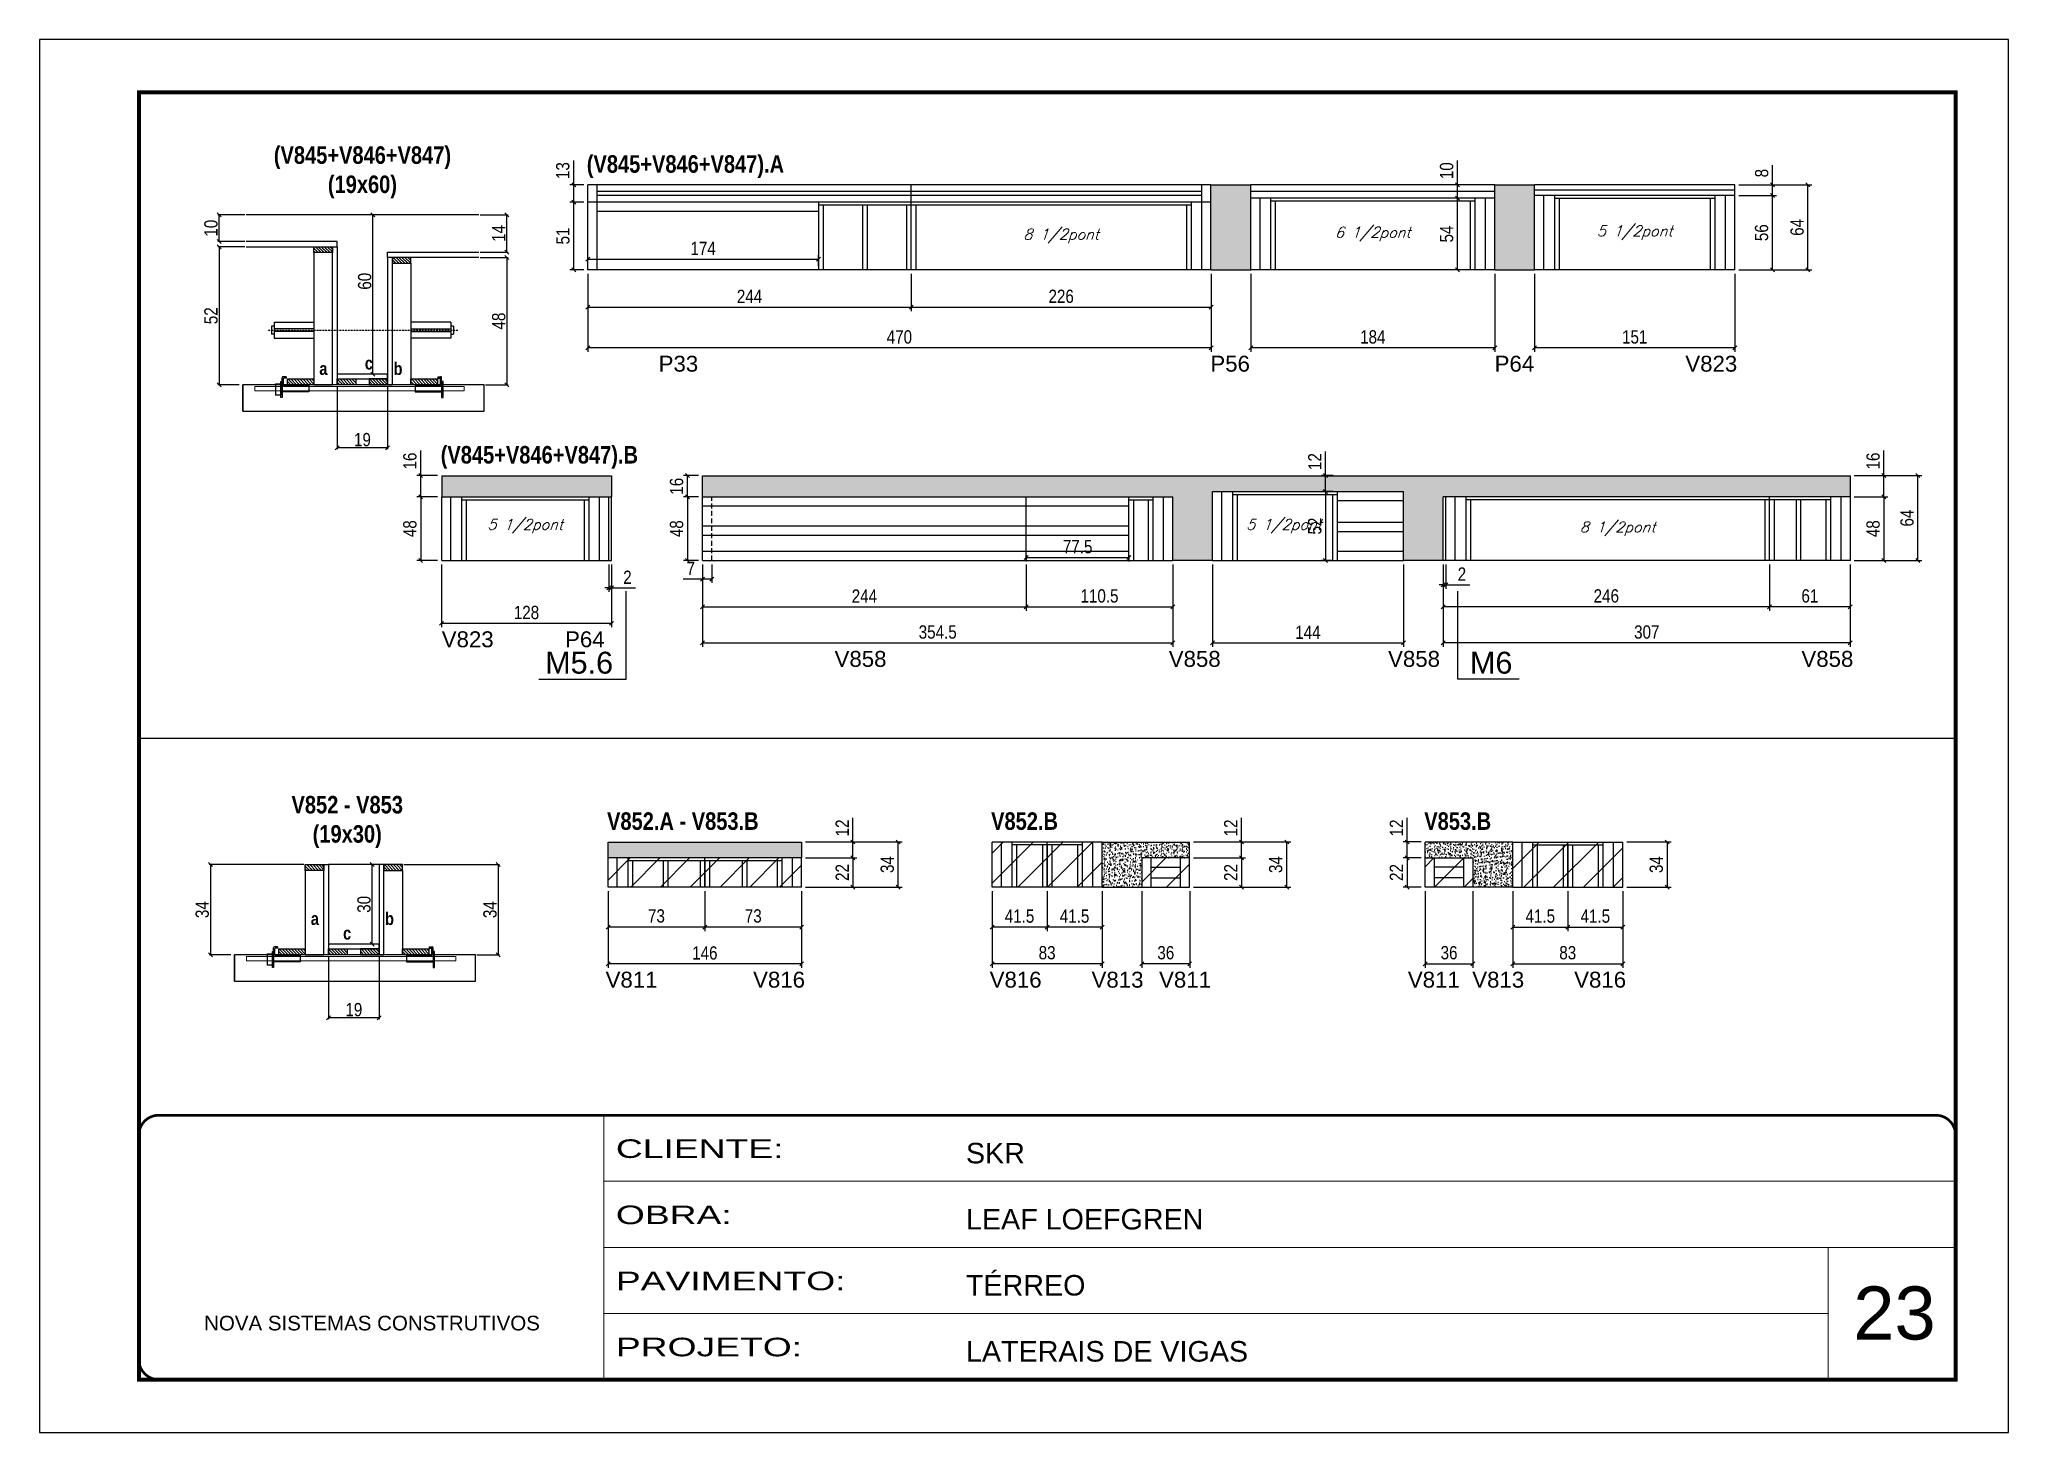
# Model space of a CAD drawing. Extents: x 3309 to 9590, y -2522 to 14608.
# Drawn here: x 6493 to 7978, y 7815 to 8865 of the extents above; entities that cross this region are included whole.
import ezdxf

# ---------------------------------------------------------------- set-up
doc = ezdxf.new("R2010")
doc.units = 0
for name, pattern in [('CONTINUO', [0]), ('DASHED', [0.75, 0.5, -0.25]), ('HIDDEN', [0.375, 0.25, -0.125])]:
    doc.linetypes.add(name, pattern=pattern)
for name, color, linetype in [('5', 5, 'Continuous'), ('barrote', 251, 'Continuous'), ('COTA', 241, 'Continuous'), ('detalhes', 4, 'Continuous'), ('NOMENCLATURA', 7, 'Continuous'), ('Painéis', 200, 'Continuous'), ('presilha', 1, 'Continuous'), ('SARR_2.2x10', 60, 'Continuous'), ('SARR_2.2x7', 40, 'Continuous'), ('SARR_3.5x7', 81, 'Continuous'), ('SARR_EDITAR', 141, 'Continuous'), ('TENSOR', 3, 'Continuous'), ('texto', 7, 'Continuous')]:
    doc.layers.add(name, color=color, linetype=linetype)
for name, color, linetype, lineweight in [('CARIMBO', 255, 'Continuous', 9), ('CONCRETO', 251, 'Continuous', 25), ('Folhas', 255, 'Continuous', 9), ('Hachura', 251, 'Continuous', 9), ('SARRAFO DE PRESSAO', 251, 'DASHED', 9), ('SCO-___-LAJ', 2, 'Continuous', 0)]:
    doc.layers.add(name, color=color, linetype=linetype, lineweight=lineweight)
doc.layers.add('Laje_Perimetro', color=7, linetype='Continuous', plot=False)
doc.styles.add('ARIAL', font='arial.ttf')
doc.styles.add('COTA TECNICA', font='techl___.ttf', dxfattribs={"height": 10})
doc.styles.add('COTA TECNICA 2X', font='techl___.ttf', dxfattribs={"height": 10})
doc.styles.add('Romans', font='romans.shx')
doc.styles.get("Standard").update_dxf_attribs({"font": 'arial.ttf'})
doc.styles.add('TECNICA', font='techb___.ttf', dxfattribs={"height": 10})
doc.styles.add('Tecnologia', font='')
doc.styles.get('Tecnologia').set_extended_font_data('Forgotten Futurist')
doc.dimstyles.new('PAINEL', dxfattribs={"dimtxt": 10, "dimasz": 3, "dimexe": 3, "dimexo": 3, "dimgap": 3, "dimtad": 1, "dimdec": 1, "dimzin": 12, "dimdsep": 46, "dimtxsty": 'COTA TECNICA', "dimblk1": 'OBLIQUE', "dimblk2": 'OBLIQUE', "dimsah": 1, "dimcen": 0.9, "dimclrd": 4, "dimclre": 4, "dimclrt": 240, "dimadec": 1, "dimazin": 3, "dimtfac": 1, "dimtdec": 1, "dimtmove": 0, "dimatfit": 3, "dimfxl": 1, "dimtolj": 1, "dimtzin": 12, "dimarcsym": 0})
doc.dimstyles.new('SECAO', dxfattribs={"dimscale": 0.333333, "dimtxt": 5, "dimasz": 9, "dimexe": 3, "dimexo": 3, "dimgap": 3, "dimtad": 1, "dimdec": 1, "dimlfac": 0.5, "dimzin": 12, "dimdsep": 46, "dimtxsty": 'COTA TECNICA 2X', "dimblk1": 'OBLIQUE', "dimblk2": 'OBLIQUE', "dimsah": 1, "dimcen": 0.9, "dimclrd": 4, "dimclre": 4, "dimclrt": 240, "dimadec": 1, "dimazin": 3, "dimtfac": 1, "dimtdec": 1, "dimtmove": 0, "dimatfit": 3, "dimfxl": 1, "dimtolj": 1, "dimtzin": 12, "dimarcsym": 0})
pattern_1 = [(135, (39952.9927, -114907.4508), (-1.122532015, -1.122532015), [])]
pattern_2 = [(135, (39946.551, -115337.053), (-1.122532015, -1.122532015), [])]

msp = doc.modelspace()

# ---------------------------------------------------------------- texts
at = {"layer": '5', "linetype": 'Continuous'}
for s, rotation, p in [('P33', 0.00004, (6959.85, 8614.58)), ('P56', 0.00004, (7375.9, 8614.58)), ('P64', 0.00004, (7590.27, 8614.58)), ('V823', 0.00004, (7734.09, 8614.58)), ('V823', 0.00004, (6796.29, 8406.87)), ('P64', 0.00004, (6889.28, 8406.87)), ('V858', 0.00004, (7092.53, 8392.1)), ('V858', 0.00004, (7344.53, 8392.1)), ('V858', 0.00004, (7509.93, 8392.1)), ('V858', 0.00004, (7821.63, 8392.1)), ('V811', 0.00004, (6919.87, 8150.33, 0)), ('V816', 0.00004, (7031.09, 8150.33, 0)), ('V816', 0.00004, (7209.49, 8150.33, 0)), ('V813', 0.00004, (7286.33, 8150.33, 0)), ('V811', 0.00004, (7337.23, 8150.33, 0)), ('V811', 359.99996, (7524.84, 8150.33, 0)), ('V813', 359.99996, (7573.42, 8150.33, 0)), ('V816', 359.99996, (7650.27, 8150.33, 0))]:
    msp.add_text(s, height=12, rotation=rotation, dxfattribs=at).set_placement(p)
at = {"layer": 'CARIMBO', "style": 'ARIAL'}
msp.add_text('23', height=40, dxfattribs=at).set_placement((7860.73, 7885.13))
at = {"layer": 'detalhes', "style": 'TECNICA'}
for s, p in [('a', (6703.98, 8612.08)), ('c', (6738.27, 8616.19)), ('b', (6759.95, 8612.07)), ('a', (6697.54, 8197.55, 0)), ('b', (6753.51, 8197.54, 0)), ('c', (6721.9, 8186.59, 0))]:
    msp.add_text(s, height=9.6, dxfattribs=at).set_placement(p)
at = {"layer": 'NOMENCLATURA', "style": 'TECNICA'}
for s, p in [('(V845+V846+V847).A', (6905.67, 8764.49)), ('(V845+V846+V847).B', (6795.52, 8545.34)), ('V852.A - V853.B', (6920.95, 8269.25, 0)), ('V852.B', (7210.57, 8269.25, 0)), ('V853.B', (7537.22, 8269.25, 0))]:
    msp.add_text(s, height=13.2, dxfattribs=at).set_placement(p)
at = {"layer": 'NOMENCLATURA', "linetype": 'Continuous'}
for s, p in [('M5.6', (6874.26, 8386.99)), ('M6', (7571.66, 8386.99))]:
    msp.add_text(s, height=16.5, dxfattribs=at).set_placement(p)
at = {"layer": 'NOMENCLATURA', "char_height": 13.2, "attachment_point": 2, "style": 'TECNICA'}
for s, insert in [('(V845+V846+V847)\\P(19x60)', (6736.49, 8784.41)), ('V852 - V853\\P(19x30)', (6725.01, 8294.81, 0))]:
    msp.add_mtext_dynamic_manual_height_columns(s, width=300.2766, gutter_width=1, heights=[0], dxfattribs=dict(at, insert=insert))
at = {"layer": 'texto', "color": 2, "char_height": 8, "attachment_point": 5, "style": 'Romans'}
for s, insert in [('{\\Q19;\\C256;8 1/2pont}', (7263.38, 8716.8)), ('{\\Q19;\\C256;6 1/2pont}', (7498.38, 8718.3)), ('{\\Q19;\\C256;5 1/2pont}', (7695.88, 8719.3)), ('{\\Q19;\\C256;5 1/2pont}', (6859.24, 8498.15)), ('{\\Q19;\\C256;5 1/2pont}', (7431.51, 8498.15)), ('{\\Q19;\\C256;8 1/2pont}', (7683.01, 8496.15))]:
    msp.add_mtext(s, dxfattribs=dict(at, insert=insert))

# ---------------------------------------------------------------- blocks, each defined once
blk = doc.blocks.new('9999999999')
at = {"color": 30, "linetype": 'CONTINUO'}
for p, q in [((98564.6, 34230.2), (98564.6, 34429.4)), ((98564.6, 34379.6), (99584, 34379.6)), ((98564.6, 34329.8), (99488, 34329.8)), ((99584, 34329.8), (99488, 34329.8)), ((99488, 34329.8), (99488, 34230.2)), ((98564.6, 34280), (99488, 34280))]:
    blk.add_line(p, q, dxfattribs=at)
at = {"color": 30, "linetype": 'CONTINUO', "const_width": 2}
blk.add_lwpolyline([(99584, 34230.2), (99584, 34414.4, 0.414214), (99569, 34429.4), (98229, 34429.4, 0.414214), (98214, 34414.4), (98214, 34245.2, 0.414214), (98229, 34230.2), (99584, 34230.2)], format="xyb", dxfattribs=at)
at = {"layer": 'Folhas'}
blk.add_lwpolyline([(98139, 34190.2), (99624, 34190.2), (99624, 35240.2), (98139, 35240.2)], close=True, dxfattribs=at)
at = {"layer": 'Folhas', "color": 30, "const_width": 3}
blk.add_lwpolyline([(98214, 34230.2), (99584, 34230.2), (99584, 35200.2), (98214, 35200.2)], close=True, dxfattribs=at)
at = {"color": 7, "linetype": 'Continuous', "ltscale": 5, "style": 'ARIAL'}
for s, height, p in [('SKR', 15.48, (98837.7, 34393.1)), ('LEAF LOEFGREN', 15.483, (98837.7, 34343.3)), ('TÉRREO', 15.48, (98837.7, 34293.5)), ('NOVA SISTEMAS CONSTRUTIVOS', 11.059, (98263.2, 34267.2)), ('LATERAIS DE VIGAS', 15.483, (98837.7, 34243.7))]:
    blk.add_text(s, height=height, dxfattribs=at).set_placement(p)
at = {"layer": 'Folhas', "color": 7, "style": 'Tecnologia', "width": 1.5}
for s, p in [('CLIENTE:', (98573.7, 34397.2)), ('OBRA:', (98573.7, 34347.3)), ('PAVIMENTO:', (98573.7, 34297.5)), ('PROJETO:', (98573.7, 34247.7))]:
    blk.add_text(s, height=14, dxfattribs=at).set_placement(p)
blk = doc.blocks.new('_Oblique')
at = {"color": 0, "linetype": 'ByBlock', "lineweight": -2}
blk.add_line((-0.5, -0.5), (0.5, 0.5), dxfattribs=at)
blk = doc.blocks.new('*D2116')
at = {"layer": 'COTA', "color": 4, "lineweight": -2, "transparency": 16777216}
for p, q in [((6717.5, 8603.7), (6717.5, 8556.2)), ((6755.5, 8603.7), (6755.5, 8556.2)), ((6755.5, 8557.2), (6717.5, 8557.2))]:
    blk.add_line(p, q, dxfattribs=at)
at = {"layer": 'Defpoints', "color": 0, "transparency": 16777216}
for p in [(6717.5, 8604.7), (6755.5, 8604.7), (6717.5, 8557.2)]:
    blk.add_point(p, dxfattribs=at)
at = {"layer": 'COTA', "color": 4, "lineweight": -2, "transparency": 16777216, "xscale": 3, "yscale": 3, "zscale": 3, "rotation": 180}
blk.add_blockref('_Oblique', (6717.5, 8557.2), dxfattribs=at)
at = {"layer": 'COTA', "color": 4, "lineweight": -2, "transparency": 16777216, "xscale": 3, "yscale": 3, "zscale": 3}
blk.add_blockref('_Oblique', (6755.5, 8557.2), dxfattribs=at)
at = {"layer": 'COTA', "color": 240, "transparency": 16777216, "insert": (6736.5, 8563.3), "char_height": 10, "attachment_point": 5, "style": 'COTA TECNICA 2X'}
blk.add_mtext('\\A1;19', dxfattribs=at)
blk = doc.blocks.new('PRESILHA METÁLICA 1')
at = {"layer": 'presilha'}
for p, q in [((0, 13), (6, 13)), ((0, 13), (0, 0)), ((6, 0), (0, 0)), ((6, 15.5), (7.5, 15.5)), ((6, -2.5), (6, 15.5)), ((6, 13), (6, 0)), ((7.5, 10.6), (7.5, 19.9)), ((7.5, 15.5), (7.5, -2.5)), ((37.5, 4.1), (7.5, 4.1)), ((12, 21), (8.6, 21)), ((9, 11.6), (9, 18.9)), ((12, 19.5), (9.6, 19.5)), ((37.5, 11), (9.6, 11)), ((12, 21), (12, 19.5)), ((37.5, 11), (37.5, 4.1)), ((7.5, -2.5), (6, -2.5))]:
    blk.add_line(p, q, dxfattribs=at)
for centre, radius, start, end in [((8.6, 19.9), 1.14, 90, 180), ((9.6, 18.9), 0.57, 90, 180), ((9.6, 11.6), 0.57, 180, 270)]:
    blk.add_arc(centre, radius, start, end, dxfattribs=at)
blk = doc.blocks.new('PRESILHA METÁLICA 2')
at = {"layer": 'presilha'}
for p, q in [((-5.2, 23.5), (-5.2, 22)), ((-5.2, 23.5), (-1.9, 23.5)), ((-0.8, 14.6), (-0.8, 22.4)), ((-30.8, 13.5), (-30.8, 6.6)), ((-30.8, 13.5), (-2.8, 13.5)), ((-30.8, 6.6), (-0.8, 6.6)), ((-5.2, 22), (-2.8, 22)), ((-2.2, 14.1), (-2.2, 21.4)), ((0.8, 18), (-0.8, 18)), ((-0.8, 18), (-0.8, 0)), ((-0.8, 0), (0.8, 0)), ((0.8, 0), (0.8, 18))]:
    blk.add_line(p, q, dxfattribs=at)
for centre, radius, start, end in [((-1.9, 22.4), 1.14, 0, 90), ((-2.8, 21.4), 0.57, 0, 90), ((-2.8, 14.1), 0.57, 270, 0)]:
    blk.add_arc(centre, radius, start, end, dxfattribs=at)
blk = doc.blocks.new('*D2117')
at = {"layer": 'COTA', "color": 4, "lineweight": -2, "transparency": 16777216}
for p, q in [((6647.8, 8708.7), (6627.4, 8708.7)), ((6628.4, 8708.7), (6628.4, 8604.7)), ((6643.6, 8604.7), (6627.4, 8604.7))]:
    blk.add_line(p, q, dxfattribs=at)
at = {"layer": 'Defpoints', "color": 0, "transparency": 16777216}
for p in [(6648.8, 8708.7), (6628.4, 8604.7), (6644.6, 8604.7)]:
    blk.add_point(p, dxfattribs=at)
at = {"layer": 'COTA', "color": 4, "lineweight": -2, "transparency": 16777216, "xscale": 3, "yscale": 3, "zscale": 3}
for p, rotation in [((6628.4, 8708.7), 90), ((6628.4, 8604.7), 270)]:
    blk.add_blockref('_Oblique', p, dxfattribs=dict(at, rotation=rotation))
at = {"layer": 'COTA', "color": 240, "transparency": 16777216, "insert": (6622.3, 8656.7), "char_height": 10, "attachment_point": 5, "rotation": 90, "style": 'COTA TECNICA 2X'}
blk.add_mtext('\\A1;52', dxfattribs=at)
blk = doc.blocks.new('*D2118')
at = {"layer": 'COTA', "color": 4, "lineweight": -2, "transparency": 16777216}
for p, q in [((6825.2, 8700.7), (6846.4, 8700.7)), ((6845.4, 8700.7), (6845.4, 8604.7)), ((6829.3, 8604.7), (6846.4, 8604.7))]:
    blk.add_line(p, q, dxfattribs=at)
at = {"layer": 'Defpoints', "color": 0, "transparency": 16777216}
for p in [(6824.2, 8700.7), (6828.3, 8604.7), (6845.4, 8604.7)]:
    blk.add_point(p, dxfattribs=at)
at = {"layer": 'COTA', "color": 4, "lineweight": -2, "transparency": 16777216, "xscale": 3, "yscale": 3, "zscale": 3}
for p, rotation in [((6845.4, 8700.7), 90), ((6845.4, 8604.7), 270)]:
    blk.add_blockref('_Oblique', p, dxfattribs=dict(at, rotation=rotation))
at = {"layer": 'COTA', "color": 240, "transparency": 16777216, "insert": (6839.3, 8652.7), "char_height": 10, "attachment_point": 5, "rotation": 90, "style": 'COTA TECNICA 2X'}
blk.add_mtext('\\A1;48', dxfattribs=at)
blk = doc.blocks.new('*D2119')
at = {"layer": 'COTA', "color": 4, "lineweight": -2, "transparency": 16777216}
for p, q in [((6754.5, 8732.7), (6743.3, 8732.7)), ((6744.3, 8612.7), (6744.3, 8732.7)), ((6754.5, 8612.7), (6743.3, 8612.7))]:
    blk.add_line(p, q, dxfattribs=at)
at = {"layer": 'Defpoints', "color": 0, "transparency": 16777216}
for p in [(6744.3, 8732.7), (6755.5, 8732.7), (6755.5, 8612.7)]:
    blk.add_point(p, dxfattribs=at)
at = {"layer": 'COTA', "color": 4, "lineweight": -2, "transparency": 16777216, "xscale": 3, "yscale": 3, "zscale": 3}
for p, rotation in [((6744.3, 8732.7), 90), ((6744.3, 8612.7), 270)]:
    blk.add_blockref('_Oblique', p, dxfattribs=dict(at, rotation=rotation))
at = {"layer": 'COTA', "color": 240, "transparency": 16777216, "insert": (6738.2, 8682.7), "char_height": 10, "attachment_point": 5, "rotation": 90, "style": 'COTA TECNICA 2X'}
blk.add_mtext('\\A1;60', dxfattribs=at)
blk = doc.blocks.new('*D2120')
at = {"layer": 'COTA', "color": 4, "lineweight": -2, "transparency": 16777216}
for p, q in [((6825.2, 8732.7), (6846.4, 8732.7)), ((6845.4, 8704.7), (6845.4, 8732.7)), ((6825.2, 8704.7), (6846.4, 8704.7))]:
    blk.add_line(p, q, dxfattribs=at)
at = {"layer": 'Defpoints', "color": 0, "transparency": 16777216}
for p in [(6824.2, 8732.7), (6845.4, 8732.7), (6824.2, 8704.7)]:
    blk.add_point(p, dxfattribs=at)
at = {"layer": 'COTA', "color": 4, "lineweight": -2, "transparency": 16777216, "xscale": 3, "yscale": 3, "zscale": 3}
for p, rotation in [((6845.4, 8732.7), 90), ((6845.4, 8704.7), 270)]:
    blk.add_blockref('_Oblique', p, dxfattribs=dict(at, rotation=rotation))
at = {"layer": 'COTA', "color": 240, "transparency": 16777216, "insert": (6839.3, 8718.7), "char_height": 10, "attachment_point": 5, "rotation": 90, "style": 'COTA TECNICA 2X'}
blk.add_mtext('\\A1;14', dxfattribs=at)
blk = doc.blocks.new('*D2121')
at = {"layer": 'COTA', "color": 4, "lineweight": -2, "transparency": 16777216}
for p, q in [((6647.8, 8732.7), (6627.4, 8732.7)), ((6628.4, 8712.7), (6628.4, 8732.7)), ((6647.8, 8712.7), (6627.4, 8712.7))]:
    blk.add_line(p, q, dxfattribs=at)
at = {"layer": 'Defpoints', "color": 0, "transparency": 16777216}
for p in [(6628.4, 8732.7), (6648.8, 8732.7), (6648.8, 8712.7)]:
    blk.add_point(p, dxfattribs=at)
at = {"layer": 'COTA', "color": 4, "lineweight": -2, "transparency": 16777216, "xscale": 3, "yscale": 3, "zscale": 3}
for p, rotation in [((6628.4, 8732.7), 90), ((6628.4, 8712.7), 270)]:
    blk.add_blockref('_Oblique', p, dxfattribs=dict(at, rotation=rotation))
at = {"layer": 'COTA', "color": 240, "transparency": 16777216, "insert": (6622.3, 8722.7), "char_height": 10, "attachment_point": 5, "rotation": 90, "style": 'COTA TECNICA 2X'}
blk.add_mtext('\\A1;10', dxfattribs=at)
blk = doc.blocks.new('*D2122')
at = {"layer": 'COTA', "color": 4, "linetype": 'ByBlock', "lineweight": -2, "transparency": 16777216}
for p, q in [((7406.4, 8688.3), (7406.4, 8629.6)), ((7590.4, 8688.3), (7590.4, 8629.6)), ((7590.4, 8632.6), (7406.4, 8632.6))]:
    blk.add_line(p, q, dxfattribs=at)
at = {"layer": 'Defpoints', "color": 0, "linetype": 'ByBlock', "transparency": 16777216}
for p in [(7406.4, 8691.3), (7590.4, 8691.3), (7406.4, 8632.6)]:
    blk.add_point(p, dxfattribs=at)
at = {"layer": 'COTA', "color": 4, "linetype": 'ByBlock', "lineweight": -2, "transparency": 16777216, "xscale": 3, "yscale": 3, "zscale": 3, "rotation": 180}
blk.add_blockref('_Oblique', (7406.4, 8632.6), dxfattribs=at)
at = {"layer": 'COTA', "color": 4, "linetype": 'ByBlock', "lineweight": -2, "transparency": 16777216, "xscale": 3, "yscale": 3, "zscale": 3}
blk.add_blockref('_Oblique', (7590.4, 8632.6), dxfattribs=at)
at = {"layer": 'COTA', "color": 240, "linetype": 'ByBlock', "transparency": 16777216, "insert": (7498.4, 8640.7), "char_height": 10, "attachment_point": 5, "style": 'COTA TECNICA'}
blk.add_mtext('\\A1;184', dxfattribs=at)
blk = doc.blocks.new('*D2123')
at = {"layer": 'COTA', "color": 4, "linetype": 'ByBlock', "lineweight": -2, "transparency": 16777216}
for p, q in [((7620.4, 8688.3), (7620.4, 8629.6)), ((7771.4, 8688.3), (7771.4, 8629.6)), ((7771.4, 8632.6), (7620.4, 8632.6))]:
    blk.add_line(p, q, dxfattribs=at)
at = {"layer": 'Defpoints', "color": 0, "linetype": 'ByBlock', "transparency": 16777216}
for p in [(7620.4, 8691.3), (7771.4, 8691.3), (7620.4, 8632.6)]:
    blk.add_point(p, dxfattribs=at)
at = {"layer": 'COTA', "color": 4, "linetype": 'ByBlock', "lineweight": -2, "transparency": 16777216, "xscale": 3, "yscale": 3, "zscale": 3, "rotation": 180}
blk.add_blockref('_Oblique', (7620.4, 8632.6), dxfattribs=at)
at = {"layer": 'COTA', "color": 4, "linetype": 'ByBlock', "lineweight": -2, "transparency": 16777216, "xscale": 3, "yscale": 3, "zscale": 3}
blk.add_blockref('_Oblique', (7771.4, 8632.6), dxfattribs=at)
at = {"layer": 'COTA', "color": 240, "linetype": 'ByBlock', "transparency": 16777216, "insert": (7695.9, 8640.7), "char_height": 10, "attachment_point": 5, "style": 'COTA TECNICA'}
blk.add_mtext('\\A1;151', dxfattribs=at)
blk = doc.blocks.new('*D2124')
at = {"layer": 'COTA', "color": 4, "linetype": 'ByBlock', "lineweight": -2, "transparency": 16777216}
for p, q in [((6906.4, 8688.3), (6906.4, 8629.6)), ((7376.4, 8688.3), (7376.4, 8629.6)), ((7376.4, 8632.6), (6906.4, 8632.6))]:
    blk.add_line(p, q, dxfattribs=at)
at = {"layer": 'Defpoints', "color": 0, "linetype": 'ByBlock', "transparency": 16777216}
for p in [(6906.4, 8691.3), (7376.4, 8691.3), (6906.4, 8632.6)]:
    blk.add_point(p, dxfattribs=at)
at = {"layer": 'COTA', "color": 4, "linetype": 'ByBlock', "lineweight": -2, "transparency": 16777216, "xscale": 3, "yscale": 3, "zscale": 3, "rotation": 180}
blk.add_blockref('_Oblique', (6906.4, 8632.6), dxfattribs=at)
at = {"layer": 'COTA', "color": 4, "linetype": 'ByBlock', "lineweight": -2, "transparency": 16777216, "xscale": 3, "yscale": 3, "zscale": 3}
blk.add_blockref('_Oblique', (7376.4, 8632.6), dxfattribs=at)
at = {"layer": 'COTA', "color": 240, "linetype": 'ByBlock', "transparency": 16777216, "insert": (7141.4, 8640.7), "char_height": 10, "attachment_point": 5, "style": 'COTA TECNICA'}
blk.add_mtext('\\A1;470', dxfattribs=at)
blk = doc.blocks.new('*D2125')
at = {"layer": 'COTA', "color": 4, "lineweight": -2, "transparency": 16777216}
for p, q in [((6903.4, 8742.3), (6892.8, 8742.3)), ((6895.8, 8691.3), (6895.8, 8742.3)), ((6903.4, 8691.3), (6892.8, 8691.3))]:
    blk.add_line(p, q, dxfattribs=at)
at = {"layer": 'Defpoints', "color": 0, "transparency": 16777216}
for p in [(6895.8, 8742.3), (6906.4, 8742.3), (6906.4, 8691.3)]:
    blk.add_point(p, dxfattribs=at)
at = {"layer": 'COTA', "color": 4, "lineweight": -2, "transparency": 16777216, "xscale": 3, "yscale": 3, "zscale": 3}
for p, rotation in [((6895.8, 8742.3), 90), ((6895.8, 8691.3), 270)]:
    blk.add_blockref('_Oblique', p, dxfattribs=dict(at, rotation=rotation))
at = {"layer": 'COTA', "color": 240, "transparency": 16777216, "insert": (6887.7, 8716.8), "char_height": 10, "attachment_point": 5, "rotation": 90, "style": 'COTA TECNICA'}
blk.add_mtext('\\A1;51', dxfattribs=at)
blk = doc.blocks.new('*D2126')
at = {"layer": 'COTA', "color": 4, "lineweight": -2, "transparency": 16777216}
for p, q in [((6895.8, 8755.3), (6895.8, 8773.8)), ((6903.4, 8755.3), (6892.8, 8755.3)), ((6895.8, 8742.3), (6895.8, 8755.3)), ((6903.4, 8742.3), (6892.8, 8742.3))]:
    blk.add_line(p, q, dxfattribs=at)
at = {"layer": 'Defpoints', "color": 0, "transparency": 16777216}
for p in [(6895.8, 8755.3), (6906.4, 8755.3), (6906.4, 8742.3)]:
    blk.add_point(p, dxfattribs=at)
at = {"layer": 'COTA', "color": 4, "lineweight": -2, "transparency": 16777216, "xscale": 3, "yscale": 3, "zscale": 3}
for p, rotation in [((6895.8, 8755.3), 90), ((6895.8, 8742.3), 270)]:
    blk.add_blockref('_Oblique', p, dxfattribs=dict(at, rotation=rotation))
at = {"layer": 'COTA', "color": 240, "transparency": 16777216, "insert": (6887.6, 8766.1), "char_height": 10, "attachment_point": 5, "rotation": 90, "style": 'COTA TECNICA'}
blk.add_mtext('\\A1;13', dxfattribs=at)
blk = doc.blocks.new('*D2127')
at = {"layer": 'COTA', "color": 4, "lineweight": -2, "transparency": 16777216}
for p, q in [((6906.4, 8688.3), (6906.4, 8660.2)), ((7150.4, 8688.3), (7150.4, 8660.2)), ((6906.4, 8663.2), (7150.4, 8663.2))]:
    blk.add_line(p, q, dxfattribs=at)
at = {"layer": 'Defpoints', "color": 0, "transparency": 16777216}
for p in [(6906.4, 8691.3), (7150.4, 8691.3), (7150.4, 8663.2)]:
    blk.add_point(p, dxfattribs=at)
at = {"layer": 'COTA', "color": 4, "lineweight": -2, "transparency": 16777216, "xscale": 3, "yscale": 3, "zscale": 3, "rotation": 180}
blk.add_blockref('_Oblique', (6906.4, 8663.2), dxfattribs=at)
at = {"layer": 'COTA', "color": 4, "lineweight": -2, "transparency": 16777216, "xscale": 3, "yscale": 3, "zscale": 3}
blk.add_blockref('_Oblique', (7150.4, 8663.2), dxfattribs=at)
at = {"layer": 'COTA', "color": 240, "transparency": 16777216, "insert": (7028.4, 8671.3), "char_height": 10, "attachment_point": 5, "style": 'COTA TECNICA'}
blk.add_mtext('\\A1;244', dxfattribs=at)
blk = doc.blocks.new('*D2128')
at = {"layer": 'COTA', "color": 4, "lineweight": -2, "transparency": 16777216}
for p, q in [((7150.4, 8688.3), (7150.4, 8660.2)), ((7376.4, 8688.3), (7376.4, 8660.2)), ((7150.4, 8663.2), (7376.4, 8663.2))]:
    blk.add_line(p, q, dxfattribs=at)
at = {"layer": 'Defpoints', "color": 0, "transparency": 16777216}
for p in [(7150.4, 8691.3), (7376.4, 8691.3), (7376.4, 8663.2)]:
    blk.add_point(p, dxfattribs=at)
at = {"layer": 'COTA', "color": 4, "lineweight": -2, "transparency": 16777216, "xscale": 3, "yscale": 3, "zscale": 3, "rotation": 180}
blk.add_blockref('_Oblique', (7150.4, 8663.2), dxfattribs=at)
at = {"layer": 'COTA', "color": 4, "lineweight": -2, "transparency": 16777216, "xscale": 3, "yscale": 3, "zscale": 3}
blk.add_blockref('_Oblique', (7376.4, 8663.2), dxfattribs=at)
at = {"layer": 'COTA', "color": 240, "transparency": 16777216, "insert": (7263.4, 8671.3), "char_height": 10, "attachment_point": 5, "style": 'COTA TECNICA'}
blk.add_mtext('\\A1;226', dxfattribs=at)
blk = doc.blocks.new('*D2129')
at = {"layer": 'COTA', "color": 4, "lineweight": -2, "transparency": 16777216}
for p, q in [((6906.4, 8694.3), (6906.4, 8702.4)), ((7080.4, 8694.3), (7080.4, 8702.4)), ((6906.4, 8699.4), (7080.4, 8699.4))]:
    blk.add_line(p, q, dxfattribs=at)
at = {"layer": 'Defpoints', "color": 0, "transparency": 16777216}
for p in [(6906.4, 8691.3), (7080.4, 8699.4), (7080.4, 8691.3)]:
    blk.add_point(p, dxfattribs=at)
at = {"layer": 'COTA', "color": 4, "lineweight": -2, "transparency": 16777216, "xscale": 3, "yscale": 3, "zscale": 3, "rotation": 180}
blk.add_blockref('_Oblique', (6906.4, 8699.4), dxfattribs=at)
at = {"layer": 'COTA', "color": 4, "lineweight": -2, "transparency": 16777216, "xscale": 3, "yscale": 3, "zscale": 3}
blk.add_blockref('_Oblique', (7080.4, 8699.4), dxfattribs=at)
at = {"layer": 'COTA', "color": 240, "transparency": 16777216, "insert": (6993.4, 8707.5), "char_height": 10, "attachment_point": 5, "style": 'COTA TECNICA'}
blk.add_mtext('\\A1;174', dxfattribs=at)
blk = doc.blocks.new('*D2130')
at = {"layer": 'COTA', "color": 4, "lineweight": -2, "transparency": 16777216}
for p, q in [((7774.4, 8755.3), (7829.5, 8755.3)), ((7826.5, 8691.3), (7826.5, 8755.3)), ((7774.4, 8691.3), (7829.5, 8691.3))]:
    blk.add_line(p, q, dxfattribs=at)
at = {"layer": 'Defpoints', "color": 0, "transparency": 16777216}
for p in [(7771.4, 8755.3), (7826.5, 8755.3), (7771.4, 8691.3)]:
    blk.add_point(p, dxfattribs=at)
at = {"layer": 'COTA', "color": 4, "lineweight": -2, "transparency": 16777216, "xscale": 3, "yscale": 3, "zscale": 3}
for p, rotation in [((7826.5, 8755.3), 90), ((7826.5, 8691.3), 270)]:
    blk.add_blockref('_Oblique', p, dxfattribs=dict(at, rotation=rotation))
at = {"layer": 'COTA', "color": 240, "transparency": 16777216, "insert": (7818.4, 8723.3), "char_height": 10, "attachment_point": 5, "rotation": 90, "style": 'COTA TECNICA'}
blk.add_mtext('\\A1;64', dxfattribs=at)
blk = doc.blocks.new('*D2131')
at = {"layer": 'COTA', "color": 4, "lineweight": -2, "transparency": 16777216}
for p, q in [((7774.4, 8747.3), (7802.8, 8747.3)), ((7799.8, 8691.3), (7799.8, 8747.3)), ((7774.4, 8691.3), (7802.8, 8691.3))]:
    blk.add_line(p, q, dxfattribs=at)
at = {"layer": 'Defpoints', "color": 0, "transparency": 16777216}
for p in [(7771.4, 8747.3), (7799.8, 8747.3), (7771.4, 8691.3)]:
    blk.add_point(p, dxfattribs=at)
at = {"layer": 'COTA', "color": 4, "lineweight": -2, "transparency": 16777216, "xscale": 3, "yscale": 3, "zscale": 3}
for p, rotation in [((7799.8, 8747.3), 90), ((7799.8, 8691.3), 270)]:
    blk.add_blockref('_Oblique', p, dxfattribs=dict(at, rotation=rotation))
at = {"layer": 'COTA', "color": 240, "transparency": 16777216, "insert": (7791.6, 8719.3), "char_height": 10, "attachment_point": 5, "rotation": 90, "style": 'COTA TECNICA'}
blk.add_mtext('\\A1;56', dxfattribs=at)
blk = doc.blocks.new('*D2132')
at = {"layer": 'COTA', "color": 4, "lineweight": -2, "transparency": 16777216}
for p, q in [((7799.8, 8755.3), (7799.8, 8770.1)), ((7774.4, 8755.3), (7802.8, 8755.3)), ((7774.4, 8747.3), (7802.8, 8747.3)), ((7799.8, 8747.3), (7799.8, 8755.3))]:
    blk.add_line(p, q, dxfattribs=at)
at = {"layer": 'Defpoints', "color": 0, "transparency": 16777216}
for p in [(7771.4, 8755.3), (7771.4, 8747.3), (7799.8, 8755.3)]:
    blk.add_point(p, dxfattribs=at)
at = {"layer": 'COTA', "color": 4, "lineweight": -2, "transparency": 16777216, "xscale": 3, "yscale": 3, "zscale": 3}
for p, rotation in [((7799.8, 8755.3), 90), ((7799.8, 8747.3), 270)]:
    blk.add_blockref('_Oblique', p, dxfattribs=dict(at, rotation=rotation))
at = {"layer": 'COTA', "color": 240, "transparency": 16777216, "insert": (7791.7, 8764.2), "char_height": 10, "attachment_point": 5, "rotation": 90, "style": 'COTA TECNICA'}
blk.add_mtext('\\A1;8', dxfattribs=at)
blk = doc.blocks.new('*D2133')
at = {"layer": 'COTA', "color": 4, "lineweight": -2, "transparency": 16777216}
for p, q in [((7568.9, 8745.3), (7559.2, 8745.3)), ((7562.2, 8691.3), (7562.2, 8745.3)), ((7568.9, 8691.3), (7559.2, 8691.3))]:
    blk.add_line(p, q, dxfattribs=at)
at = {"layer": 'Defpoints', "color": 0, "transparency": 16777216}
for p in [(7562.2, 8745.3), (7571.9, 8745.3), (7571.9, 8691.3)]:
    blk.add_point(p, dxfattribs=at)
at = {"layer": 'COTA', "color": 4, "lineweight": -2, "transparency": 16777216, "xscale": 3, "yscale": 3, "zscale": 3}
for p, rotation in [((7562.2, 8745.3), 90), ((7562.2, 8691.3), 270)]:
    blk.add_blockref('_Oblique', p, dxfattribs=dict(at, rotation=rotation))
at = {"layer": 'COTA', "color": 240, "transparency": 16777216, "insert": (7554.1, 8718.3), "char_height": 10, "attachment_point": 5, "rotation": 90, "style": 'COTA TECNICA'}
blk.add_mtext('\\A1;54', dxfattribs=at)
blk = doc.blocks.new('*D2134')
at = {"layer": 'COTA', "color": 4, "lineweight": -2, "transparency": 16777216}
for p, q in [((7562.2, 8755.3), (7562.2, 8773.7)), ((7562.2, 8745.3), (7562.2, 8755.3))]:
    blk.add_line(p, q, dxfattribs=at)
at = {"layer": 'Defpoints', "color": 0, "transparency": 16777216}
for p in [(7562.2, 8755.3), (7562.2, 8755.3), (7562.2, 8745.3)]:
    blk.add_point(p, dxfattribs=at)
at = {"layer": 'COTA', "color": 4, "lineweight": -2, "transparency": 16777216, "xscale": 3, "yscale": 3, "zscale": 3}
for p, rotation in [((7562.2, 8755.3), 90), ((7562.2, 8745.3), 270)]:
    blk.add_blockref('_Oblique', p, dxfattribs=dict(at, rotation=rotation))
at = {"layer": 'COTA', "color": 240, "transparency": 16777216, "insert": (7554.1, 8766), "char_height": 10, "attachment_point": 5, "rotation": 90, "style": 'COTA TECNICA'}
blk.add_mtext('\\A1;10', dxfattribs=at)
blk = doc.blocks.new('*D2135')
at = {"layer": 'COTA', "color": 4, "linetype": 'ByBlock', "lineweight": -2, "transparency": 16777216}
for p, q in [((6796.2, 8469.2), (6796.2, 8421.9)), ((6924.2, 8469.2), (6924.2, 8421.9)), ((6796.2, 8424.9), (6924.2, 8424.9))]:
    blk.add_line(p, q, dxfattribs=at)
at = {"layer": 'Defpoints', "color": 0, "linetype": 'ByBlock', "transparency": 16777216}
for p in [(6796.2, 8472.2), (6924.2, 8472.2), (6924.2, 8424.9)]:
    blk.add_point(p, dxfattribs=at)
at = {"layer": 'COTA', "color": 4, "linetype": 'ByBlock', "lineweight": -2, "transparency": 16777216, "xscale": 3, "yscale": 3, "zscale": 3, "rotation": 180}
blk.add_blockref('_Oblique', (6796.2, 8424.9), dxfattribs=at)
at = {"layer": 'COTA', "color": 4, "linetype": 'ByBlock', "lineweight": -2, "transparency": 16777216, "xscale": 3, "yscale": 3, "zscale": 3}
blk.add_blockref('_Oblique', (6924.2, 8424.9), dxfattribs=at)
at = {"layer": 'COTA', "color": 240, "linetype": 'ByBlock', "transparency": 16777216, "insert": (6860.2, 8433), "char_height": 10, "attachment_point": 5, "style": 'COTA TECNICA'}
blk.add_mtext('\\A1;128', dxfattribs=at)
blk = doc.blocks.new('*D2136')
at = {"layer": 'COTA', "color": 4, "lineweight": -2, "transparency": 16777216}
for p, q in [((6922.2, 8469.2), (6922.2, 8448.6)), ((6924.2, 8469.2), (6924.2, 8448.6)), ((6922.2, 8451.6), (6919.2, 8451.6)), ((6922.2, 8451.6), (6924.2, 8451.6)), ((6924.2, 8451.6), (6942.3, 8451.6))]:
    blk.add_line(p, q, dxfattribs=at)
at = {"layer": 'Defpoints', "color": 0, "transparency": 16777216}
for p in [(6922.2, 8472.2), (6924.2, 8472.2), (6924.2, 8451.6)]:
    blk.add_point(p, dxfattribs=at)
at = {"layer": 'COTA', "color": 4, "lineweight": -2, "transparency": 16777216, "xscale": 3, "yscale": 3, "zscale": 3}
blk.add_blockref('_Oblique', (6922.2, 8451.6), dxfattribs=at)
at = {"layer": 'COTA', "color": 4, "lineweight": -2, "transparency": 16777216, "xscale": 3, "yscale": 3, "zscale": 3, "rotation": 180}
blk.add_blockref('_Oblique', (6924.2, 8451.6), dxfattribs=at)
at = {"layer": 'COTA', "color": 240, "transparency": 16777216, "insert": (6936.3, 8459.6), "char_height": 10, "attachment_point": 5, "style": 'COTA TECNICA'}
blk.add_mtext('\\A1;2', dxfattribs=at)
blk = doc.blocks.new('*D2137')
at = {"layer": 'COTA', "color": 4, "lineweight": -2, "transparency": 16777216}
for p, q in [((6793.2, 8520.2), (6777.4, 8520.2)), ((6780.4, 8520.2), (6780.4, 8472.2)), ((6793.2, 8472.2), (6777.4, 8472.2))]:
    blk.add_line(p, q, dxfattribs=at)
at = {"layer": 'Defpoints', "color": 0, "transparency": 16777216}
for p in [(6796.2, 8520.2), (6780.4, 8472.2), (6796.2, 8472.2)]:
    blk.add_point(p, dxfattribs=at)
at = {"layer": 'COTA', "color": 4, "lineweight": -2, "transparency": 16777216, "xscale": 3, "yscale": 3, "zscale": 3}
for p, rotation in [((6780.4, 8520.2), 90), ((6780.4, 8472.2), 270)]:
    blk.add_blockref('_Oblique', p, dxfattribs=dict(at, rotation=rotation))
at = {"layer": 'COTA', "color": 240, "transparency": 16777216, "insert": (6772.3, 8496.2), "char_height": 10, "attachment_point": 5, "rotation": 90, "style": 'COTA TECNICA'}
blk.add_mtext('\\A1;48', dxfattribs=at)
blk = doc.blocks.new('*D2138')
at = {"layer": 'COTA', "color": 4, "lineweight": -2, "transparency": 16777216}
for p, q in [((6780.4, 8536.2), (6780.4, 8555.2)), ((6793.2, 8536.2), (6777.4, 8536.2)), ((6780.4, 8520.2), (6780.4, 8536.2)), ((6793.2, 8520.2), (6777.4, 8520.2))]:
    blk.add_line(p, q, dxfattribs=at)
at = {"layer": 'Defpoints', "color": 0, "transparency": 16777216}
for p in [(6780.4, 8536.2), (6796.2, 8536.2), (6796.2, 8520.2)]:
    blk.add_point(p, dxfattribs=at)
at = {"layer": 'COTA', "color": 4, "lineweight": -2, "transparency": 16777216, "xscale": 3, "yscale": 3, "zscale": 3}
for p, rotation in [((6780.4, 8536.2), 90), ((6780.4, 8520.2), 270)]:
    blk.add_blockref('_Oblique', p, dxfattribs=dict(at, rotation=rotation))
at = {"layer": 'COTA', "color": 240, "transparency": 16777216, "insert": (6772.3, 8547.2), "char_height": 10, "attachment_point": 5, "rotation": 90, "style": 'COTA TECNICA'}
blk.add_mtext('\\A1;16', dxfattribs=at)
blk = doc.blocks.new('*D2139')
at = {"layer": 'COTA', "color": 4, "linetype": 'ByBlock', "lineweight": -2, "transparency": 16777216}
for p, q in [((6993, 8469.2), (6993, 8407.1)), ((7347.5, 8469.2), (7347.5, 8407.1)), ((6993, 8410.1), (7347.5, 8410.1))]:
    blk.add_line(p, q, dxfattribs=at)
at = {"layer": 'Defpoints', "color": 0, "linetype": 'ByBlock', "transparency": 16777216}
for p in [(6993, 8472.2), (7347.5, 8472.2), (7347.5, 8410.1)]:
    blk.add_point(p, dxfattribs=at)
at = {"layer": 'COTA', "color": 4, "linetype": 'ByBlock', "lineweight": -2, "transparency": 16777216, "xscale": 3, "yscale": 3, "zscale": 3, "rotation": 180}
blk.add_blockref('_Oblique', (6993, 8410.1), dxfattribs=at)
at = {"layer": 'COTA', "color": 4, "linetype": 'ByBlock', "lineweight": -2, "transparency": 16777216, "xscale": 3, "yscale": 3, "zscale": 3}
blk.add_blockref('_Oblique', (7347.5, 8410.1), dxfattribs=at)
at = {"layer": 'COTA', "color": 240, "linetype": 'ByBlock', "transparency": 16777216, "insert": (7170.3, 8418.3), "char_height": 10, "attachment_point": 5, "style": 'COTA TECNICA'}
blk.add_mtext('\\A1;354.5', dxfattribs=at)
blk = doc.blocks.new('*D2140')
at = {"layer": 'COTA', "color": 4, "lineweight": -2, "transparency": 16777216}
for p, q in [((6993, 8469.2), (6993, 8434.4)), ((7237, 8469.2), (7237, 8434.4)), ((6993, 8437.4), (7237, 8437.4))]:
    blk.add_line(p, q, dxfattribs=at)
at = {"layer": 'Defpoints', "color": 0, "transparency": 16777216}
for p in [(6993, 8472.2), (7237, 8472.2), (7237, 8437.4)]:
    blk.add_point(p, dxfattribs=at)
at = {"layer": 'COTA', "color": 4, "lineweight": -2, "transparency": 16777216, "xscale": 3, "yscale": 3, "zscale": 3, "rotation": 180}
blk.add_blockref('_Oblique', (6993, 8437.4), dxfattribs=at)
at = {"layer": 'COTA', "color": 4, "lineweight": -2, "transparency": 16777216, "xscale": 3, "yscale": 3, "zscale": 3}
blk.add_blockref('_Oblique', (7237, 8437.4), dxfattribs=at)
at = {"layer": 'COTA', "color": 240, "transparency": 16777216, "insert": (7115, 8445.4), "char_height": 10, "attachment_point": 5, "style": 'COTA TECNICA'}
blk.add_mtext('\\A1;244', dxfattribs=at)
blk = doc.blocks.new('*D2141')
at = {"layer": 'COTA', "color": 4, "lineweight": -2, "transparency": 16777216}
for p, q in [((7237, 8469.2), (7237, 8434.4)), ((7347.5, 8469.2), (7347.5, 8434.4)), ((7237, 8437.4), (7347.5, 8437.4))]:
    blk.add_line(p, q, dxfattribs=at)
at = {"layer": 'Defpoints', "color": 0, "transparency": 16777216}
for p in [(7237, 8472.2), (7347.5, 8472.2), (7347.5, 8437.4)]:
    blk.add_point(p, dxfattribs=at)
at = {"layer": 'COTA', "color": 4, "lineweight": -2, "transparency": 16777216, "xscale": 3, "yscale": 3, "zscale": 3, "rotation": 180}
blk.add_blockref('_Oblique', (7237, 8437.4), dxfattribs=at)
at = {"layer": 'COTA', "color": 4, "lineweight": -2, "transparency": 16777216, "xscale": 3, "yscale": 3, "zscale": 3}
blk.add_blockref('_Oblique', (7347.5, 8437.4), dxfattribs=at)
at = {"layer": 'COTA', "color": 240, "transparency": 16777216, "insert": (7292.3, 8445.5), "char_height": 10, "attachment_point": 5, "style": 'COTA TECNICA'}
blk.add_mtext('\\A1;110.5', dxfattribs=at)
blk = doc.blocks.new('*D2144')
at = {"layer": 'COTA', "color": 4, "lineweight": -2, "transparency": 16777216}
for p, q in [((6993, 8469.2), (6993, 8455.3)), ((7000, 8469.2), (7000, 8455.3)), ((6993, 8458.3), (6978.3, 8458.3)), ((7000, 8458.3), (6993, 8458.3))]:
    blk.add_line(p, q, dxfattribs=at)
at = {"layer": 'Defpoints', "color": 0, "transparency": 16777216}
for p in [(6993, 8472.2), (7000, 8472.2), (6993, 8458.3)]:
    blk.add_point(p, dxfattribs=at)
at = {"layer": 'COTA', "color": 4, "lineweight": -2, "transparency": 16777216, "xscale": 3, "yscale": 3, "zscale": 3, "rotation": 180}
blk.add_blockref('_Oblique', (6993, 8458.3), dxfattribs=at)
at = {"layer": 'COTA', "color": 4, "lineweight": -2, "transparency": 16777216, "xscale": 3, "yscale": 3, "zscale": 3}
blk.add_blockref('_Oblique', (7000, 8458.3), dxfattribs=at)
at = {"layer": 'COTA', "color": 240, "transparency": 16777216, "insert": (6984.1, 8466.3), "char_height": 10, "attachment_point": 5, "style": 'COTA TECNICA'}
blk.add_mtext('\\A1;7', dxfattribs=at)
blk = doc.blocks.new('*D2145')
at = {"layer": 'COTA', "color": 4, "lineweight": -2, "transparency": 16777216}
for p, q in [((7237, 8476.2), (7237, 8471.5)), ((7237, 8474.5), (7314.5, 8474.5)), ((7314.5, 8476.2), (7314.5, 8471.5))]:
    blk.add_line(p, q, dxfattribs=at)
at = {"layer": 'Defpoints', "color": 0, "transparency": 16777216}
for p in [(7237, 8479.2), (7314.5, 8479.2), (7314.5, 8474.5)]:
    blk.add_point(p, dxfattribs=at)
at = {"layer": 'COTA', "color": 4, "lineweight": -2, "transparency": 16777216, "xscale": 3, "yscale": 3, "zscale": 3, "rotation": 180}
blk.add_blockref('_Oblique', (7237, 8474.5), dxfattribs=at)
at = {"layer": 'COTA', "color": 4, "lineweight": -2, "transparency": 16777216, "xscale": 3, "yscale": 3, "zscale": 3}
blk.add_blockref('_Oblique', (7314.5, 8474.5), dxfattribs=at)
at = {"layer": 'COTA', "color": 240, "transparency": 16777216, "insert": (7275.8, 8482.6), "char_height": 10, "attachment_point": 5, "style": 'COTA TECNICA'}
blk.add_mtext('\\A1;77.5', dxfattribs=at)
blk = doc.blocks.new('*D2146')
at = {"layer": 'COTA', "color": 4, "linetype": 'ByBlock', "lineweight": -2, "transparency": 16777216}
for p, q in [((7377.5, 8469.2), (7377.5, 8407.1)), ((7521.5, 8469.2), (7521.5, 8407.1)), ((7377.5, 8410.1), (7521.5, 8410.1))]:
    blk.add_line(p, q, dxfattribs=at)
at = {"layer": 'Defpoints', "color": 0, "linetype": 'ByBlock', "transparency": 16777216}
for p in [(7377.5, 8472.2), (7521.5, 8472.2), (7521.5, 8410.1)]:
    blk.add_point(p, dxfattribs=at)
at = {"layer": 'COTA', "color": 4, "linetype": 'ByBlock', "lineweight": -2, "transparency": 16777216, "xscale": 3, "yscale": 3, "zscale": 3, "rotation": 180}
blk.add_blockref('_Oblique', (7377.5, 8410.1), dxfattribs=at)
at = {"layer": 'COTA', "color": 4, "linetype": 'ByBlock', "lineweight": -2, "transparency": 16777216, "xscale": 3, "yscale": 3, "zscale": 3}
blk.add_blockref('_Oblique', (7521.5, 8410.1), dxfattribs=at)
at = {"layer": 'COTA', "color": 240, "linetype": 'ByBlock', "transparency": 16777216, "insert": (7449.5, 8418.2), "char_height": 10, "attachment_point": 5, "style": 'COTA TECNICA'}
blk.add_mtext('\\A1;144', dxfattribs=at)
blk = doc.blocks.new('*D2147')
at = {"layer": 'COTA', "color": 4, "linetype": 'ByBlock', "lineweight": -2, "transparency": 16777216}
for p, q in [((7797.5, 8469.2), (7797.5, 8434.4)), ((7858.5, 8469.2), (7858.5, 8434.4)), ((7858.5, 8437.4), (7797.5, 8437.4))]:
    blk.add_line(p, q, dxfattribs=at)
at = {"layer": 'Defpoints', "color": 0, "linetype": 'ByBlock', "transparency": 16777216}
for p in [(7797.5, 8472.2), (7858.5, 8472.2), (7797.5, 8437.4)]:
    blk.add_point(p, dxfattribs=at)
at = {"layer": 'COTA', "color": 4, "linetype": 'ByBlock', "lineweight": -2, "transparency": 16777216, "xscale": 3, "yscale": 3, "zscale": 3, "rotation": 180}
blk.add_blockref('_Oblique', (7797.5, 8437.4), dxfattribs=at)
at = {"layer": 'COTA', "color": 4, "linetype": 'ByBlock', "lineweight": -2, "transparency": 16777216, "xscale": 3, "yscale": 3, "zscale": 3}
blk.add_blockref('_Oblique', (7858.5, 8437.4), dxfattribs=at)
at = {"layer": 'COTA', "color": 240, "linetype": 'ByBlock', "transparency": 16777216, "insert": (7828, 8445.5), "char_height": 10, "attachment_point": 5, "style": 'COTA TECNICA'}
blk.add_mtext('\\A1;61', dxfattribs=at)
blk = doc.blocks.new('*D2148')
at = {"layer": 'COTA', "color": 4, "linetype": 'ByBlock', "lineweight": -2, "transparency": 16777216}
for p, q in [((7551.5, 8469.2), (7551.5, 8434.4)), ((7797.5, 8469.2), (7797.5, 8434.4)), ((7797.5, 8437.4), (7551.5, 8437.4))]:
    blk.add_line(p, q, dxfattribs=at)
at = {"layer": 'Defpoints', "color": 0, "linetype": 'ByBlock', "transparency": 16777216}
for p in [(7551.5, 8472.2), (7797.5, 8472.2), (7551.5, 8437.4)]:
    blk.add_point(p, dxfattribs=at)
at = {"layer": 'COTA', "color": 4, "linetype": 'ByBlock', "lineweight": -2, "transparency": 16777216, "xscale": 3, "yscale": 3, "zscale": 3, "rotation": 180}
blk.add_blockref('_Oblique', (7551.5, 8437.4), dxfattribs=at)
at = {"layer": 'COTA', "color": 4, "linetype": 'ByBlock', "lineweight": -2, "transparency": 16777216, "xscale": 3, "yscale": 3, "zscale": 3}
blk.add_blockref('_Oblique', (7797.5, 8437.4), dxfattribs=at)
at = {"layer": 'COTA', "color": 240, "linetype": 'ByBlock', "transparency": 16777216, "insert": (7674.5, 8445.5), "char_height": 10, "attachment_point": 5, "style": 'COTA TECNICA'}
blk.add_mtext('\\A1;246', dxfattribs=at)
blk = doc.blocks.new('*D2149')
at = {"layer": 'COTA', "color": 4, "linetype": 'ByBlock', "lineweight": -2, "transparency": 16777216}
for p, q in [((7551.5, 8469.2), (7551.5, 8407.1)), ((7858.5, 8469.2), (7858.5, 8407.1)), ((7858.5, 8410.1), (7551.5, 8410.1))]:
    blk.add_line(p, q, dxfattribs=at)
at = {"layer": 'Defpoints', "color": 0, "linetype": 'ByBlock', "transparency": 16777216}
for p in [(7551.5, 8472.2), (7858.5, 8472.2), (7551.5, 8410.1)]:
    blk.add_point(p, dxfattribs=at)
at = {"layer": 'COTA', "color": 4, "linetype": 'ByBlock', "lineweight": -2, "transparency": 16777216, "xscale": 3, "yscale": 3, "zscale": 3, "rotation": 180}
blk.add_blockref('_Oblique', (7551.5, 8410.1), dxfattribs=at)
at = {"layer": 'COTA', "color": 4, "linetype": 'ByBlock', "lineweight": -2, "transparency": 16777216, "xscale": 3, "yscale": 3, "zscale": 3}
blk.add_blockref('_Oblique', (7858.5, 8410.1), dxfattribs=at)
at = {"layer": 'COTA', "color": 240, "linetype": 'ByBlock', "transparency": 16777216, "insert": (7705, 8418.3), "char_height": 10, "attachment_point": 5, "style": 'COTA TECNICA'}
blk.add_mtext('\\A1;307', dxfattribs=at)
blk = doc.blocks.new('*D2150')
at = {"layer": 'COTA', "color": 4, "lineweight": -2, "transparency": 16777216}
for p, q in [((7861.5, 8520.2), (7886.8, 8520.2)), ((7883.8, 8520.2), (7883.8, 8472.2)), ((7861.5, 8472.2), (7886.8, 8472.2))]:
    blk.add_line(p, q, dxfattribs=at)
at = {"layer": 'Defpoints', "color": 0, "transparency": 16777216}
for p in [(7858.5, 8520.2), (7858.5, 8472.2), (7883.8, 8472.2)]:
    blk.add_point(p, dxfattribs=at)
at = {"layer": 'COTA', "color": 4, "lineweight": -2, "transparency": 16777216, "xscale": 3, "yscale": 3, "zscale": 3}
for p, rotation in [((7883.8, 8520.2), 90), ((7883.8, 8472.2), 270)]:
    blk.add_blockref('_Oblique', p, dxfattribs=dict(at, rotation=rotation))
at = {"layer": 'COTA', "color": 240, "transparency": 16777216, "insert": (7875.7, 8496.2), "char_height": 10, "attachment_point": 5, "rotation": 90, "style": 'COTA TECNICA'}
blk.add_mtext('\\A1;48', dxfattribs=at)
blk = doc.blocks.new('*D2151')
at = {"layer": 'COTA', "color": 4, "lineweight": -2, "transparency": 16777216}
for p, q in [((7883.8, 8536.2), (7883.8, 8555.2)), ((7861.5, 8536.2), (7886.8, 8536.2)), ((7883.8, 8520.2), (7883.8, 8536.2)), ((7861.5, 8520.2), (7886.8, 8520.2))]:
    blk.add_line(p, q, dxfattribs=at)
at = {"layer": 'Defpoints', "color": 0, "transparency": 16777216}
for p in [(7858.5, 8536.2), (7883.8, 8536.2), (7858.5, 8520.2)]:
    blk.add_point(p, dxfattribs=at)
at = {"layer": 'COTA', "color": 4, "lineweight": -2, "transparency": 16777216, "xscale": 3, "yscale": 3, "zscale": 3}
for p, rotation in [((7883.8, 8536.2), 90), ((7883.8, 8520.2), 270)]:
    blk.add_blockref('_Oblique', p, dxfattribs=dict(at, rotation=rotation))
at = {"layer": 'COTA', "color": 240, "transparency": 16777216, "insert": (7875.7, 8547.2), "char_height": 10, "attachment_point": 5, "rotation": 90, "style": 'COTA TECNICA'}
blk.add_mtext('\\A1;16', dxfattribs=at)
blk = doc.blocks.new('*D2152')
at = {"layer": 'COTA', "color": 4, "lineweight": -2, "transparency": 16777216}
for p, q in [((7861.5, 8536.2), (7912.4, 8536.2)), ((7909.4, 8472.2), (7909.4, 8536.2)), ((7861.5, 8472.2), (7912.4, 8472.2))]:
    blk.add_line(p, q, dxfattribs=at)
at = {"layer": 'Defpoints', "color": 0, "transparency": 16777216}
for p in [(7858.5, 8536.2), (7909.4, 8536.2), (7858.5, 8472.2)]:
    blk.add_point(p, dxfattribs=at)
at = {"layer": 'COTA', "color": 4, "lineweight": -2, "transparency": 16777216, "xscale": 3, "yscale": 3, "zscale": 3}
for p, rotation in [((7909.4, 8536.2), 90), ((7909.4, 8472.2), 270)]:
    blk.add_blockref('_Oblique', p, dxfattribs=dict(at, rotation=rotation))
at = {"layer": 'COTA', "color": 240, "transparency": 16777216, "insert": (7901.3, 8504.2), "char_height": 10, "attachment_point": 5, "rotation": 90, "style": 'COTA TECNICA'}
blk.add_mtext('\\A1;64', dxfattribs=at)
blk = doc.blocks.new('*D2153')
at = {"layer": 'COTA', "color": 4, "lineweight": -2, "transparency": 16777216}
for p, q in [((7551.5, 8469.2), (7551.5, 8451)), ((7553.5, 8469.2), (7553.5, 8451)), ((7551.5, 8454), (7548.5, 8454)), ((7551.5, 8454), (7553.5, 8454)), ((7553.5, 8454), (7571.6, 8454))]:
    blk.add_line(p, q, dxfattribs=at)
at = {"layer": 'Defpoints', "color": 0, "transparency": 16777216}
for p in [(7551.5, 8472.2), (7553.5, 8472.2), (7553.5, 8454)]:
    blk.add_point(p, dxfattribs=at)
at = {"layer": 'COTA', "color": 4, "lineweight": -2, "transparency": 16777216, "xscale": 3, "yscale": 3, "zscale": 3}
blk.add_blockref('_Oblique', (7551.5, 8454), dxfattribs=at)
at = {"layer": 'COTA', "color": 4, "lineweight": -2, "transparency": 16777216, "xscale": 3, "yscale": 3, "zscale": 3, "rotation": 180}
blk.add_blockref('_Oblique', (7553.5, 8454), dxfattribs=at)
at = {"layer": 'COTA', "color": 240, "transparency": 16777216, "insert": (7565.6, 8462), "char_height": 10, "attachment_point": 5, "style": 'COTA TECNICA'}
blk.add_mtext('\\A1;2', dxfattribs=at)
blk = doc.blocks.new('*D2154')
at = {"layer": 'COTA', "color": 4, "lineweight": -2, "transparency": 16777216}
for p, q in [((7468.5, 8524.2), (7459.8, 8524.2)), ((7462.8, 8524.2), (7462.8, 8472.2)), ((7468.5, 8472.2), (7459.8, 8472.2))]:
    blk.add_line(p, q, dxfattribs=at)
at = {"layer": 'Defpoints', "color": 0, "transparency": 16777216}
for p in [(7471.5, 8524.2), (7462.8, 8472.2), (7471.5, 8472.2)]:
    blk.add_point(p, dxfattribs=at)
at = {"layer": 'COTA', "color": 4, "lineweight": -2, "transparency": 16777216, "xscale": 3, "yscale": 3, "zscale": 3}
for p, rotation in [((7462.8, 8524.2), 90), ((7462.8, 8472.2), 270)]:
    blk.add_blockref('_Oblique', p, dxfattribs=dict(at, rotation=rotation))
at = {"layer": 'COTA', "color": 240, "transparency": 16777216, "insert": (7454.7, 8498.2), "char_height": 10, "attachment_point": 5, "rotation": 90, "style": 'COTA TECNICA'}
blk.add_mtext('\\A1;52', dxfattribs=at)
blk = doc.blocks.new('*D2155')
at = {"layer": 'COTA', "color": 4, "lineweight": -2, "transparency": 16777216}
for p, q in [((7462.8, 8536.2), (7462.8, 8554.5)), ((7468.5, 8536.2), (7459.8, 8536.2)), ((7468.5, 8524.2), (7459.8, 8524.2)), ((7462.8, 8524.2), (7462.8, 8536.2))]:
    blk.add_line(p, q, dxfattribs=at)
at = {"layer": 'Defpoints', "color": 0, "transparency": 16777216}
for p in [(7462.8, 8536.2), (7471.5, 8536.2), (7471.5, 8524.2)]:
    blk.add_point(p, dxfattribs=at)
at = {"layer": 'COTA', "color": 4, "lineweight": -2, "transparency": 16777216, "xscale": 3, "yscale": 3, "zscale": 3}
for p, rotation in [((7462.8, 8536.2), 90), ((7462.8, 8524.2), 270)]:
    blk.add_blockref('_Oblique', p, dxfattribs=dict(at, rotation=rotation))
at = {"layer": 'COTA', "color": 240, "transparency": 16777216, "insert": (7454.7, 8546.8), "char_height": 10, "attachment_point": 5, "rotation": 90, "style": 'COTA TECNICA'}
blk.add_mtext('\\A1;12', dxfattribs=at)
blk = doc.blocks.new('*D2156')
at = {"layer": 'COTA', "color": 4, "lineweight": -2, "transparency": 16777216}
for p, q in [((6990, 8520.2), (6978.5, 8520.2)), ((6981.5, 8520.2), (6981.5, 8472.2)), ((6990, 8472.2), (6978.5, 8472.2))]:
    blk.add_line(p, q, dxfattribs=at)
at = {"layer": 'Defpoints', "color": 0, "transparency": 16777216}
for p in [(6993, 8520.2), (6981.5, 8472.2), (6993, 8472.2)]:
    blk.add_point(p, dxfattribs=at)
at = {"layer": 'COTA', "color": 4, "lineweight": -2, "transparency": 16777216, "xscale": 3, "yscale": 3, "zscale": 3}
for p, rotation in [((6981.5, 8520.2), 90), ((6981.5, 8472.2), 270)]:
    blk.add_blockref('_Oblique', p, dxfattribs=dict(at, rotation=rotation))
at = {"layer": 'COTA', "color": 240, "transparency": 16777216, "insert": (6973.4, 8496.2), "char_height": 10, "attachment_point": 5, "rotation": 90, "style": 'COTA TECNICA'}
blk.add_mtext('\\A1;48', dxfattribs=at)
blk = doc.blocks.new('*D2157')
at = {"layer": 'COTA', "color": 4, "lineweight": -2, "transparency": 16777216}
for p, q in [((6990, 8536.2), (6978.5, 8536.2)), ((6981.5, 8520.2), (6981.5, 8536.2)), ((6990, 8520.2), (6978.5, 8520.2))]:
    blk.add_line(p, q, dxfattribs=at)
at = {"layer": 'Defpoints', "color": 0, "transparency": 16777216}
for p in [(6981.5, 8536.2), (6993, 8536.2), (6993, 8520.2)]:
    blk.add_point(p, dxfattribs=at)
at = {"layer": 'COTA', "color": 4, "lineweight": -2, "transparency": 16777216, "xscale": 3, "yscale": 3, "zscale": 3}
for p, rotation in [((6981.5, 8536.2), 90), ((6981.5, 8520.2), 270)]:
    blk.add_blockref('_Oblique', p, dxfattribs=dict(at, rotation=rotation))
at = {"layer": 'COTA', "color": 240, "transparency": 16777216, "insert": (6973.4, 8528.2), "char_height": 10, "attachment_point": 5, "rotation": 90, "style": 'COTA TECNICA'}
blk.add_mtext('\\A1;16', dxfattribs=at)
blk = doc.blocks.new('*D2255')
at = {"layer": 'COTA', "color": 4, "lineweight": -2, "transparency": 16777216}
for p, q in [((6711, 8174.1), (6711, 8126.6)), ((6749, 8174.1), (6749, 8126.6)), ((6749, 8127.6), (6711, 8127.6))]:
    blk.add_line(p, q, dxfattribs=at)
at = {"layer": 'Defpoints', "color": 0, "transparency": 16777216}
for p in [(6711, 8175.1), (6749, 8175.1), (6711, 8127.6)]:
    blk.add_point(p, dxfattribs=at)
at = {"layer": 'COTA', "color": 4, "lineweight": -2, "transparency": 16777216, "xscale": 3, "yscale": 3, "zscale": 3, "rotation": 180}
blk.add_blockref('_Oblique', (6711, 8127.6), dxfattribs=at)
at = {"layer": 'COTA', "color": 4, "lineweight": -2, "transparency": 16777216, "xscale": 3, "yscale": 3, "zscale": 3}
blk.add_blockref('_Oblique', (6749, 8127.6), dxfattribs=at)
at = {"layer": 'COTA', "color": 240, "transparency": 16777216, "insert": (6730, 8133.7), "char_height": 10, "attachment_point": 5, "style": 'COTA TECNICA 2X'}
blk.add_mtext('\\A1;19', dxfattribs=at)
blk = doc.blocks.new('*D2256')
at = {"layer": 'COTA', "color": 4, "lineweight": -2, "transparency": 16777216}
for p, q in [((6692.4, 8243.1), (6621, 8243.1)), ((6622, 8243.1), (6622, 8175.1)), ((6637.2, 8175.1), (6621, 8175.1))]:
    blk.add_line(p, q, dxfattribs=at)
at = {"layer": 'Defpoints', "color": 0, "transparency": 16777216}
for p in [(6693.4, 8243.1), (6622, 8175.1), (6638.2, 8175.1)]:
    blk.add_point(p, dxfattribs=at)
at = {"layer": 'COTA', "color": 4, "lineweight": -2, "transparency": 16777216, "xscale": 3, "yscale": 3, "zscale": 3}
for p, rotation in [((6622, 8243.1), 90), ((6622, 8175.1), 270)]:
    blk.add_blockref('_Oblique', p, dxfattribs=dict(at, rotation=rotation))
at = {"layer": 'COTA', "color": 240, "transparency": 16777216, "insert": (6615.7, 8209.1), "char_height": 10, "attachment_point": 5, "rotation": 90, "style": 'COTA TECNICA 2X'}
blk.add_mtext('\\A1;34', dxfattribs=at)
blk = doc.blocks.new('*D2257')
at = {"layer": 'COTA', "color": 4, "lineweight": -2, "transparency": 16777216}
for p, q in [((6767.6, 8243.1), (6839.9, 8243.1)), ((6838.9, 8243.1), (6838.9, 8175.1)), ((6822.8, 8175.1), (6839.9, 8175.1))]:
    blk.add_line(p, q, dxfattribs=at)
at = {"layer": 'Defpoints', "color": 0, "transparency": 16777216}
for p in [(6766.6, 8243.1), (6821.8, 8175.1), (6838.9, 8175.1)]:
    blk.add_point(p, dxfattribs=at)
at = {"layer": 'COTA', "color": 4, "lineweight": -2, "transparency": 16777216, "xscale": 3, "yscale": 3, "zscale": 3}
for p, rotation in [((6838.9, 8243.1), 90), ((6838.9, 8175.1), 270)]:
    blk.add_blockref('_Oblique', p, dxfattribs=dict(at, rotation=rotation))
at = {"layer": 'COTA', "color": 240, "transparency": 16777216, "insert": (6832.7, 8209.1), "char_height": 10, "attachment_point": 5, "rotation": 90, "style": 'COTA TECNICA 2X'}
blk.add_mtext('\\A1;34', dxfattribs=at)
blk = doc.blocks.new('*D2258')
at = {"layer": 'COTA', "color": 4, "lineweight": -2, "transparency": 16777216}
for p, q in [((6748, 8243.1), (6742.9, 8243.1)), ((6743.9, 8183.1), (6743.9, 8243.1)), ((6748, 8183.1), (6742.9, 8183.1))]:
    blk.add_line(p, q, dxfattribs=at)
at = {"layer": 'Defpoints', "color": 0, "transparency": 16777216}
for p in [(6743.9, 8243.1), (6749, 8243.1), (6749, 8183.1)]:
    blk.add_point(p, dxfattribs=at)
at = {"layer": 'COTA', "color": 4, "lineweight": -2, "transparency": 16777216, "xscale": 3, "yscale": 3, "zscale": 3}
for p, rotation in [((6743.9, 8243.1), 90), ((6743.9, 8183.1), 270)]:
    blk.add_blockref('_Oblique', p, dxfattribs=dict(at, rotation=rotation))
at = {"layer": 'COTA', "color": 240, "transparency": 16777216, "insert": (6737.7, 8213.1), "char_height": 10, "attachment_point": 5, "rotation": 90, "style": 'COTA TECNICA 2X'}
blk.add_mtext('\\A1;30', dxfattribs=at)
blk = doc.blocks.new('*D2259')
at = {"layer": 'COTA', "color": 4, "linetype": 'ByBlock', "lineweight": -2, "transparency": 16777216}
for p, q in [((6994.7, 8223.1), (6994.7, 8193)), ((7067.7, 8223.1), (7067.7, 8193)), ((7067.7, 8196), (6994.7, 8196))]:
    blk.add_line(p, q, dxfattribs=at)
at = {"layer": 'Defpoints', "color": 0, "linetype": 'ByBlock', "transparency": 16777216}
for p in [(6994.7, 8226.1), (7067.7, 8226.1), (6994.7, 8196)]:
    blk.add_point(p, dxfattribs=at)
at = {"layer": 'COTA', "color": 4, "linetype": 'ByBlock', "lineweight": -2, "transparency": 16777216, "xscale": 3, "yscale": 3, "zscale": 3, "rotation": 180}
blk.add_blockref('_Oblique', (6994.7, 8196), dxfattribs=at)
at = {"layer": 'COTA', "color": 4, "linetype": 'ByBlock', "lineweight": -2, "transparency": 16777216, "xscale": 3, "yscale": 3, "zscale": 3}
blk.add_blockref('_Oblique', (7067.7, 8196), dxfattribs=at)
at = {"layer": 'COTA', "color": 240, "linetype": 'ByBlock', "transparency": 16777216, "insert": (7031.2, 8204.3), "char_height": 10, "attachment_point": 5, "style": 'COTA TECNICA'}
blk.add_mtext('\\A1;73', dxfattribs=at)
blk = doc.blocks.new('*D2260')
at = {"layer": 'COTA', "color": 4, "linetype": 'ByBlock', "lineweight": -2, "transparency": 16777216}
for p, q in [((6921.7, 8223.1), (6921.7, 8193)), ((6994.7, 8223.1), (6994.7, 8193)), ((6994.7, 8196), (6921.7, 8196))]:
    blk.add_line(p, q, dxfattribs=at)
at = {"layer": 'Defpoints', "color": 0, "linetype": 'ByBlock', "transparency": 16777216}
for p in [(6921.7, 8226.1), (6994.7, 8226.1), (6921.7, 8196)]:
    blk.add_point(p, dxfattribs=at)
at = {"layer": 'COTA', "color": 4, "linetype": 'ByBlock', "lineweight": -2, "transparency": 16777216, "xscale": 3, "yscale": 3, "zscale": 3, "rotation": 180}
blk.add_blockref('_Oblique', (6921.7, 8196), dxfattribs=at)
at = {"layer": 'COTA', "color": 4, "linetype": 'ByBlock', "lineweight": -2, "transparency": 16777216, "xscale": 3, "yscale": 3, "zscale": 3}
blk.add_blockref('_Oblique', (6994.7, 8196), dxfattribs=at)
at = {"layer": 'COTA', "color": 240, "linetype": 'ByBlock', "transparency": 16777216, "insert": (6958.2, 8204.3), "char_height": 10, "attachment_point": 5, "style": 'COTA TECNICA'}
blk.add_mtext('\\A1;73', dxfattribs=at)
blk = doc.blocks.new('*D2265')
at = {"layer": 'COTA', "color": 4, "linetype": 'ByBlock', "lineweight": -2, "transparency": 16777216}
for p, q in [((6921.7, 8223.1), (6921.7, 8165.3)), ((7067.7, 8223.1), (7067.7, 8165.3)), ((7067.7, 8168.3), (6921.7, 8168.3))]:
    blk.add_line(p, q, dxfattribs=at)
at = {"layer": 'Defpoints', "color": 0, "linetype": 'ByBlock', "transparency": 16777216}
for p in [(6921.7, 8226.1), (7067.7, 8226.1), (6921.7, 8168.3)]:
    blk.add_point(p, dxfattribs=at)
at = {"layer": 'COTA', "color": 4, "linetype": 'ByBlock', "lineweight": -2, "transparency": 16777216, "xscale": 3, "yscale": 3, "zscale": 3, "rotation": 180}
blk.add_blockref('_Oblique', (6921.7, 8168.3), dxfattribs=at)
at = {"layer": 'COTA', "color": 4, "linetype": 'ByBlock', "lineweight": -2, "transparency": 16777216, "xscale": 3, "yscale": 3, "zscale": 3}
blk.add_blockref('_Oblique', (7067.7, 8168.3), dxfattribs=at)
at = {"layer": 'COTA', "color": 240, "linetype": 'ByBlock', "transparency": 16777216, "insert": (6994.7, 8176.4), "char_height": 10, "attachment_point": 5, "style": 'COTA TECNICA'}
blk.add_mtext('\\A1;146', dxfattribs=at)
blk = doc.blocks.new('*D2266')
at = {"layer": 'COTA', "color": 4, "lineweight": -2, "transparency": 16777216}
for p, q in [((7070.7, 8248.1), (7109.3, 8248.1)), ((7106.3, 8248.1), (7106.3, 8226.1)), ((7070.7, 8226.1), (7109.3, 8226.1))]:
    blk.add_line(p, q, dxfattribs=at)
at = {"layer": 'Defpoints', "color": 0, "transparency": 16777216}
for p in [(7067.7, 8248.1), (7067.7, 8226.1), (7106.3, 8226.1)]:
    blk.add_point(p, dxfattribs=at)
at = {"layer": 'COTA', "color": 4, "lineweight": -2, "transparency": 16777216, "xscale": 3, "yscale": 3, "zscale": 3}
for p, rotation in [((7106.3, 8248.1), 90), ((7106.3, 8226.1), 270)]:
    blk.add_blockref('_Oblique', p, dxfattribs=dict(at, rotation=rotation))
at = {"layer": 'COTA', "color": 240, "transparency": 16777216, "insert": (7098.3, 8237.1), "char_height": 10, "attachment_point": 5, "rotation": 90, "style": 'COTA TECNICA'}
blk.add_mtext('\\A1;22', dxfattribs=at)
blk = doc.blocks.new('*D2261')
at = {"layer": 'COTA', "color": 4, "linetype": 'ByBlock', "lineweight": -2, "transparency": 16777216}
for p, q in [((7252.8, 8223.1), (7252.8, 8193)), ((7294.3, 8223.1), (7294.3, 8193)), ((7294.3, 8196), (7252.8, 8196))]:
    blk.add_line(p, q, dxfattribs=at)
at = {"layer": 'Defpoints', "color": 0, "linetype": 'ByBlock', "transparency": 16777216}
for p in [(7252.8, 8226.1), (7294.3, 8226.1), (7252.8, 8196)]:
    blk.add_point(p, dxfattribs=at)
at = {"layer": 'COTA', "color": 4, "linetype": 'ByBlock', "lineweight": -2, "transparency": 16777216, "xscale": 3, "yscale": 3, "zscale": 3, "rotation": 180}
blk.add_blockref('_Oblique', (7252.8, 8196), dxfattribs=at)
at = {"layer": 'COTA', "color": 4, "linetype": 'ByBlock', "lineweight": -2, "transparency": 16777216, "xscale": 3, "yscale": 3, "zscale": 3}
blk.add_blockref('_Oblique', (7294.3, 8196), dxfattribs=at)
at = {"layer": 'COTA', "color": 240, "linetype": 'ByBlock', "transparency": 16777216, "insert": (7273.5, 8204.2), "char_height": 10, "attachment_point": 5, "style": 'COTA TECNICA'}
blk.add_mtext('\\A1;41.5', dxfattribs=at)
blk = doc.blocks.new('*D2262')
at = {"layer": 'COTA', "color": 4, "linetype": 'ByBlock', "lineweight": -2, "transparency": 16777216}
for p, q in [((7211.3, 8223.1), (7211.3, 8193)), ((7252.8, 8223.1), (7252.8, 8193)), ((7252.8, 8196), (7211.3, 8196))]:
    blk.add_line(p, q, dxfattribs=at)
at = {"layer": 'Defpoints', "color": 0, "linetype": 'ByBlock', "transparency": 16777216}
for p in [(7211.3, 8226.1), (7252.8, 8226.1), (7211.3, 8196)]:
    blk.add_point(p, dxfattribs=at)
at = {"layer": 'COTA', "color": 4, "linetype": 'ByBlock', "lineweight": -2, "transparency": 16777216, "xscale": 3, "yscale": 3, "zscale": 3, "rotation": 180}
blk.add_blockref('_Oblique', (7211.3, 8196), dxfattribs=at)
at = {"layer": 'COTA', "color": 4, "linetype": 'ByBlock', "lineweight": -2, "transparency": 16777216, "xscale": 3, "yscale": 3, "zscale": 3}
blk.add_blockref('_Oblique', (7252.8, 8196), dxfattribs=at)
at = {"layer": 'COTA', "color": 240, "linetype": 'ByBlock', "transparency": 16777216, "insert": (7232, 8204.2), "char_height": 10, "attachment_point": 5, "style": 'COTA TECNICA'}
blk.add_mtext('\\A1;41.5', dxfattribs=at)
blk = doc.blocks.new('*D2267')
at = {"layer": 'COTA', "color": 4, "linetype": 'ByBlock', "lineweight": -2, "transparency": 16777216}
for p, q in [((7211.3, 8223.1), (7211.3, 8165.3)), ((7294.3, 8223.1), (7294.3, 8165.3)), ((7294.3, 8168.3), (7211.3, 8168.3))]:
    blk.add_line(p, q, dxfattribs=at)
at = {"layer": 'Defpoints', "color": 0, "linetype": 'ByBlock', "transparency": 16777216}
for p in [(7211.3, 8226.1), (7294.3, 8226.1), (7211.3, 8168.3)]:
    blk.add_point(p, dxfattribs=at)
at = {"layer": 'COTA', "color": 4, "linetype": 'ByBlock', "lineweight": -2, "transparency": 16777216, "xscale": 3, "yscale": 3, "zscale": 3, "rotation": 180}
blk.add_blockref('_Oblique', (7211.3, 8168.3), dxfattribs=at)
at = {"layer": 'COTA', "color": 4, "linetype": 'ByBlock', "lineweight": -2, "transparency": 16777216, "xscale": 3, "yscale": 3, "zscale": 3}
blk.add_blockref('_Oblique', (7294.3, 8168.3), dxfattribs=at)
at = {"layer": 'COTA', "color": 240, "linetype": 'ByBlock', "transparency": 16777216, "insert": (7252.8, 8176.6), "char_height": 10, "attachment_point": 5, "style": 'COTA TECNICA'}
blk.add_mtext('\\A1;83', dxfattribs=at)
blk = doc.blocks.new('*D2268')
at = {"layer": 'COTA', "color": 4, "lineweight": -2, "transparency": 16777216}
for p, q in [((7324.3, 8223.1), (7324.3, 8165.3)), ((7360.3, 8223.1), (7360.3, 8165.3)), ((7360.3, 8168.3), (7324.3, 8168.3))]:
    blk.add_line(p, q, dxfattribs=at)
at = {"layer": 'Defpoints', "color": 0, "transparency": 16777216}
for p in [(7324.3, 8226.1), (7360.3, 8226.1), (7324.3, 8168.3)]:
    blk.add_point(p, dxfattribs=at)
at = {"layer": 'COTA', "color": 4, "lineweight": -2, "transparency": 16777216, "xscale": 3, "yscale": 3, "zscale": 3, "rotation": 180}
blk.add_blockref('_Oblique', (7324.3, 8168.3), dxfattribs=at)
at = {"layer": 'COTA', "color": 4, "lineweight": -2, "transparency": 16777216, "xscale": 3, "yscale": 3, "zscale": 3}
blk.add_blockref('_Oblique', (7360.3, 8168.3), dxfattribs=at)
at = {"layer": 'COTA', "color": 240, "transparency": 16777216, "insert": (7342.3, 8176.6), "char_height": 10, "attachment_point": 5, "style": 'COTA TECNICA'}
blk.add_mtext('\\A1;36', dxfattribs=at)
blk = doc.blocks.new('*D2269')
at = {"layer": 'COTA', "color": 4, "lineweight": -2, "transparency": 16777216}
for p, q in [((7363.3, 8248.1), (7402.3, 8248.1)), ((7399.3, 8248.1), (7399.3, 8226.1)), ((7363.3, 8226.1), (7402.3, 8226.1))]:
    blk.add_line(p, q, dxfattribs=at)
at = {"layer": 'Defpoints', "color": 0, "transparency": 16777216}
for p in [(7360.3, 8248.1), (7360.3, 8226.1), (7399.3, 8226.1)]:
    blk.add_point(p, dxfattribs=at)
at = {"layer": 'COTA', "color": 4, "lineweight": -2, "transparency": 16777216, "xscale": 3, "yscale": 3, "zscale": 3}
for p, rotation in [((7399.3, 8248.1), 90), ((7399.3, 8226.1), 270)]:
    blk.add_blockref('_Oblique', p, dxfattribs=dict(at, rotation=rotation))
at = {"layer": 'COTA', "color": 240, "transparency": 16777216, "insert": (7391.3, 8237.1), "char_height": 10, "attachment_point": 5, "rotation": 90, "style": 'COTA TECNICA'}
blk.add_mtext('\\A1;22', dxfattribs=at)
blk = doc.blocks.new('*D2270')
at = {"layer": 'COTA', "color": 4, "lineweight": -2, "transparency": 16777216}
for p, q in [((7399.3, 8260.1), (7399.3, 8278.4)), ((7363.3, 8260.1), (7402.3, 8260.1)), ((7399.3, 8248.1), (7399.3, 8260.1)), ((7363.3, 8248.1), (7402.3, 8248.1))]:
    blk.add_line(p, q, dxfattribs=at)
at = {"layer": 'Defpoints', "color": 0, "transparency": 16777216}
for p in [(7360.3, 8260.1), (7399.3, 8260.1), (7360.3, 8248.1)]:
    blk.add_point(p, dxfattribs=at)
at = {"layer": 'COTA', "color": 4, "lineweight": -2, "transparency": 16777216, "xscale": 3, "yscale": 3, "zscale": 3}
for p, rotation in [((7399.3, 8260.1), 90), ((7399.3, 8248.1), 270)]:
    blk.add_blockref('_Oblique', p, dxfattribs=dict(at, rotation=rotation))
at = {"layer": 'COTA', "color": 240, "transparency": 16777216, "insert": (7391.3, 8270.7), "char_height": 10, "attachment_point": 5, "rotation": 90, "style": 'COTA TECNICA'}
blk.add_mtext('\\A1;12', dxfattribs=at)
blk = doc.blocks.new('*D2271')
at = {"layer": 'COTA', "color": 4, "lineweight": -2, "transparency": 16777216}
for p, q in [((7363.3, 8260.1), (7436.5, 8260.1)), ((7433.5, 8226.1), (7433.5, 8260.1)), ((7363.3, 8226.1), (7436.5, 8226.1))]:
    blk.add_line(p, q, dxfattribs=at)
at = {"layer": 'Defpoints', "color": 0, "transparency": 16777216}
for p in [(7360.3, 8260.1), (7433.5, 8260.1), (7360.3, 8226.1)]:
    blk.add_point(p, dxfattribs=at)
at = {"layer": 'COTA', "color": 4, "lineweight": -2, "transparency": 16777216, "xscale": 3, "yscale": 3, "zscale": 3}
for p, rotation in [((7433.5, 8260.1), 90), ((7433.5, 8226.1), 270)]:
    blk.add_blockref('_Oblique', p, dxfattribs=dict(at, rotation=rotation))
at = {"layer": 'COTA', "color": 240, "transparency": 16777216, "insert": (7425.2, 8243.1), "char_height": 10, "attachment_point": 5, "rotation": 90, "style": 'COTA TECNICA'}
blk.add_mtext('\\A1;34', dxfattribs=at)
blk = doc.blocks.new('*D2272')
at = {"layer": 'COTA', "color": 4, "lineweight": -2, "transparency": 16777216}
for p, q in [((7106.3, 8260.1), (7106.3, 8278.4)), ((7070.7, 8260.1), (7109.3, 8260.1)), ((7106.3, 8248.1), (7106.3, 8260.1)), ((7070.7, 8248.1), (7109.3, 8248.1))]:
    blk.add_line(p, q, dxfattribs=at)
at = {"layer": 'Defpoints', "color": 0, "transparency": 16777216}
for p in [(7067.7, 8260.1), (7106.3, 8260.1), (7067.7, 8248.1)]:
    blk.add_point(p, dxfattribs=at)
at = {"layer": 'COTA', "color": 4, "lineweight": -2, "transparency": 16777216, "xscale": 3, "yscale": 3, "zscale": 3}
for p, rotation in [((7106.3, 8260.1), 90), ((7106.3, 8248.1), 270)]:
    blk.add_blockref('_Oblique', p, dxfattribs=dict(at, rotation=rotation))
at = {"layer": 'COTA', "color": 240, "transparency": 16777216, "insert": (7098.3, 8270.7), "char_height": 10, "attachment_point": 5, "rotation": 90, "style": 'COTA TECNICA'}
blk.add_mtext('\\A1;12', dxfattribs=at)
blk = doc.blocks.new('*D2273')
at = {"layer": 'COTA', "color": 4, "lineweight": -2, "transparency": 16777216}
for p, q in [((7070.7, 8260.1), (7143.5, 8260.1)), ((7140.5, 8226.1), (7140.5, 8260.1)), ((7070.7, 8226.1), (7143.5, 8226.1))]:
    blk.add_line(p, q, dxfattribs=at)
at = {"layer": 'Defpoints', "color": 0, "transparency": 16777216}
for p in [(7067.7, 8260.1), (7140.5, 8260.1), (7067.7, 8226.1)]:
    blk.add_point(p, dxfattribs=at)
at = {"layer": 'COTA', "color": 4, "lineweight": -2, "transparency": 16777216, "xscale": 3, "yscale": 3, "zscale": 3}
for p, rotation in [((7140.5, 8260.1), 90), ((7140.5, 8226.1), 270)]:
    blk.add_blockref('_Oblique', p, dxfattribs=dict(at, rotation=rotation))
at = {"layer": 'COTA', "color": 240, "transparency": 16777216, "insert": (7132.3, 8243.1), "char_height": 10, "attachment_point": 5, "rotation": 90, "style": 'COTA TECNICA'}
blk.add_mtext('\\A1;34', dxfattribs=at)
blk = doc.blocks.new('*D2263')
at = {"layer": 'COTA', "color": 4, "linetype": 'ByBlock', "lineweight": -2, "transparency": 16777216}
for p, q in [((7603.9, 8223.1), (7603.9, 8193)), ((7645.4, 8223.1), (7645.4, 8193)), ((7603.9, 8196), (7645.4, 8196))]:
    blk.add_line(p, q, dxfattribs=at)
at = {"layer": 'Defpoints', "color": 0, "linetype": 'ByBlock', "transparency": 16777216}
for p in [(7603.9, 8226.1), (7645.4, 8226.1), (7645.4, 8196)]:
    blk.add_point(p, dxfattribs=at)
at = {"layer": 'COTA', "color": 4, "linetype": 'ByBlock', "lineweight": -2, "transparency": 16777216, "xscale": 3, "yscale": 3, "zscale": 3, "rotation": 180}
blk.add_blockref('_Oblique', (7603.9, 8196), dxfattribs=at)
at = {"layer": 'COTA', "color": 4, "linetype": 'ByBlock', "lineweight": -2, "transparency": 16777216, "xscale": 3, "yscale": 3, "zscale": 3}
blk.add_blockref('_Oblique', (7645.4, 8196), dxfattribs=at)
at = {"layer": 'COTA', "color": 240, "linetype": 'ByBlock', "transparency": 16777216, "insert": (7624.7, 8204.2), "char_height": 10, "attachment_point": 5, "style": 'COTA TECNICA'}
blk.add_mtext('\\A1;41.5', dxfattribs=at)
blk = doc.blocks.new('*D2264')
at = {"layer": 'COTA', "color": 4, "linetype": 'ByBlock', "lineweight": -2, "transparency": 16777216}
for p, q in [((7645.4, 8223.1), (7645.4, 8193)), ((7686.9, 8223.1), (7686.9, 8193)), ((7645.4, 8196), (7686.9, 8196))]:
    blk.add_line(p, q, dxfattribs=at)
at = {"layer": 'Defpoints', "color": 0, "linetype": 'ByBlock', "transparency": 16777216}
for p in [(7645.4, 8226.1), (7686.9, 8226.1), (7686.9, 8196)]:
    blk.add_point(p, dxfattribs=at)
at = {"layer": 'COTA', "color": 4, "linetype": 'ByBlock', "lineweight": -2, "transparency": 16777216, "xscale": 3, "yscale": 3, "zscale": 3, "rotation": 180}
blk.add_blockref('_Oblique', (7645.4, 8196), dxfattribs=at)
at = {"layer": 'COTA', "color": 4, "linetype": 'ByBlock', "lineweight": -2, "transparency": 16777216, "xscale": 3, "yscale": 3, "zscale": 3}
blk.add_blockref('_Oblique', (7686.9, 8196), dxfattribs=at)
at = {"layer": 'COTA', "color": 240, "linetype": 'ByBlock', "transparency": 16777216, "insert": (7666.2, 8204.2), "char_height": 10, "attachment_point": 5, "style": 'COTA TECNICA'}
blk.add_mtext('\\A1;41.5', dxfattribs=at)
blk = doc.blocks.new('*D2274')
at = {"layer": 'COTA', "color": 4, "linetype": 'ByBlock', "lineweight": -2, "transparency": 16777216}
for p, q in [((7603.9, 8223.1), (7603.9, 8165.3)), ((7686.9, 8223.1), (7686.9, 8165.3)), ((7603.9, 8168.3), (7686.9, 8168.3))]:
    blk.add_line(p, q, dxfattribs=at)
at = {"layer": 'Defpoints', "color": 0, "linetype": 'ByBlock', "transparency": 16777216}
for p in [(7603.9, 8226.1), (7686.9, 8226.1), (7686.9, 8168.3)]:
    blk.add_point(p, dxfattribs=at)
at = {"layer": 'COTA', "color": 4, "linetype": 'ByBlock', "lineweight": -2, "transparency": 16777216, "xscale": 3, "yscale": 3, "zscale": 3, "rotation": 180}
blk.add_blockref('_Oblique', (7603.9, 8168.3), dxfattribs=at)
at = {"layer": 'COTA', "color": 4, "linetype": 'ByBlock', "lineweight": -2, "transparency": 16777216, "xscale": 3, "yscale": 3, "zscale": 3}
blk.add_blockref('_Oblique', (7686.9, 8168.3), dxfattribs=at)
at = {"layer": 'COTA', "color": 240, "linetype": 'ByBlock', "transparency": 16777216, "insert": (7645.4, 8176.6), "char_height": 10, "attachment_point": 5, "style": 'COTA TECNICA'}
blk.add_mtext('\\A1;83', dxfattribs=at)
blk = doc.blocks.new('*D2275')
at = {"layer": 'COTA', "color": 4, "lineweight": -2, "transparency": 16777216}
for p, q in [((7537.9, 8223.1), (7537.9, 8165.3)), ((7573.9, 8223.1), (7573.9, 8165.3)), ((7537.9, 8168.3), (7573.9, 8168.3))]:
    blk.add_line(p, q, dxfattribs=at)
at = {"layer": 'Defpoints', "color": 0, "transparency": 16777216}
for p in [(7537.9, 8226.1), (7573.9, 8226.1), (7573.9, 8168.3)]:
    blk.add_point(p, dxfattribs=at)
at = {"layer": 'COTA', "color": 4, "lineweight": -2, "transparency": 16777216, "xscale": 3, "yscale": 3, "zscale": 3, "rotation": 180}
blk.add_blockref('_Oblique', (7537.9, 8168.3), dxfattribs=at)
at = {"layer": 'COTA', "color": 4, "lineweight": -2, "transparency": 16777216, "xscale": 3, "yscale": 3, "zscale": 3}
blk.add_blockref('_Oblique', (7573.9, 8168.3), dxfattribs=at)
at = {"layer": 'COTA', "color": 240, "transparency": 16777216, "insert": (7555.9, 8176.6), "char_height": 10, "attachment_point": 5, "style": 'COTA TECNICA'}
blk.add_mtext('\\A1;36', dxfattribs=at)
blk = doc.blocks.new('*D2276')
at = {"layer": 'COTA', "color": 4, "lineweight": -2, "transparency": 16777216}
for p, q in [((7534.9, 8248.1), (7521.2, 8248.1)), ((7524.2, 8248.1), (7524.2, 8226.1)), ((7534.9, 8226.1), (7521.2, 8226.1))]:
    blk.add_line(p, q, dxfattribs=at)
at = {"layer": 'Defpoints', "color": 0, "transparency": 16777216}
for p in [(7537.9, 8248.1), (7524.2, 8226.1), (7537.9, 8226.1)]:
    blk.add_point(p, dxfattribs=at)
at = {"layer": 'COTA', "color": 4, "lineweight": -2, "transparency": 16777216, "xscale": 3, "yscale": 3, "zscale": 3}
for p, rotation in [((7524.2, 8248.1), 90), ((7524.2, 8226.1), 270)]:
    blk.add_blockref('_Oblique', p, dxfattribs=dict(at, rotation=rotation))
at = {"layer": 'COTA', "color": 240, "transparency": 16777216, "insert": (7516.2, 8237.1), "char_height": 10, "attachment_point": 5, "rotation": 90, "style": 'COTA TECNICA'}
blk.add_mtext('\\A1;22', dxfattribs=at)
blk = doc.blocks.new('*D2277')
at = {"layer": 'COTA', "color": 4, "lineweight": -2, "transparency": 16777216}
for p, q in [((7524.2, 8260.1), (7524.2, 8278.4)), ((7534.9, 8260.1), (7521.2, 8260.1)), ((7524.2, 8248.1), (7524.2, 8260.1)), ((7534.9, 8248.1), (7521.2, 8248.1))]:
    blk.add_line(p, q, dxfattribs=at)
at = {"layer": 'Defpoints', "color": 0, "transparency": 16777216}
for p in [(7524.2, 8260.1), (7537.9, 8260.1), (7537.9, 8248.1)]:
    blk.add_point(p, dxfattribs=at)
at = {"layer": 'COTA', "color": 4, "lineweight": -2, "transparency": 16777216, "xscale": 3, "yscale": 3, "zscale": 3}
for p, rotation in [((7524.2, 8260.1), 90), ((7524.2, 8248.1), 270)]:
    blk.add_blockref('_Oblique', p, dxfattribs=dict(at, rotation=rotation))
at = {"layer": 'COTA', "color": 240, "transparency": 16777216, "insert": (7516.2, 8270.7), "char_height": 10, "attachment_point": 5, "rotation": 90, "style": 'COTA TECNICA'}
blk.add_mtext('\\A1;12', dxfattribs=at)
blk = doc.blocks.new('*D2278')
at = {"layer": 'COTA', "color": 4, "lineweight": -2, "transparency": 16777216}
for p, q in [((7689.9, 8260.1), (7723.4, 8260.1)), ((7720.4, 8260.1), (7720.4, 8226.1)), ((7689.9, 8226.1), (7723.4, 8226.1))]:
    blk.add_line(p, q, dxfattribs=at)
at = {"layer": 'Defpoints', "color": 0, "transparency": 16777216}
for p in [(7686.9, 8260.1), (7686.9, 8226.1), (7720.4, 8226.1)]:
    blk.add_point(p, dxfattribs=at)
at = {"layer": 'COTA', "color": 4, "lineweight": -2, "transparency": 16777216, "xscale": 3, "yscale": 3, "zscale": 3}
for p, rotation in [((7720.4, 8260.1), 90), ((7720.4, 8226.1), 270)]:
    blk.add_blockref('_Oblique', p, dxfattribs=dict(at, rotation=rotation))
at = {"layer": 'COTA', "color": 240, "transparency": 16777216, "insert": (7712.2, 8243.1), "char_height": 10, "attachment_point": 5, "rotation": 90, "style": 'COTA TECNICA'}
blk.add_mtext('\\A1;34', dxfattribs=at)

# ---------------------------------------------------------------- dimensions: what is measured, and where the dimension line sits
at = {"layer": 'COTA'}
for base, p1, p2, angle, dimstyle, picture, middle in [((6895.79, 8755.3), (6906.38, 8742.3), (6906.38, 8755.3), 90, 'PAINEL', '*D2126', (6887.57, 8766.06)), ((7562.22, 8755.3), (7562.22, 8745.3), (7562.22, 8755.3), 90, 'PAINEL', '*D2134', (7554.11, 8766.01)), ((7799.76, 8755.3), (7771.38, 8747.3), (7771.38, 8755.3), 90, 'PAINEL', '*D2132', (7791.66, 8764.21)), ((7562.22, 8745.3), (7571.88, 8691.3), (7571.88, 8745.3), 90, 'PAINEL', '*D2133', (7554.11, 8718.3)), ((7826.52, 8755.3), (7771.38, 8691.3), (7771.38, 8755.3), 90, 'PAINEL', '*D2130', (7818.41, 8723.3)), ((7799.76, 8747.3), (7771.38, 8691.3), (7771.38, 8747.3), 90, 'PAINEL', '*D2131', (7791.65, 8719.3)), ((6628.41, 8732.72), (6648.76, 8712.72), (6648.76, 8732.72), 90, 'SECAO', '*D2121', (6622.3, 8722.72)), ((6845.37, 8732.72), (6824.15, 8704.72), (6824.15, 8732.72), 90, 'SECAO', '*D2120', (6839.3, 8718.72)), ((6895.79, 8742.3), (6906.38, 8691.3), (6906.38, 8742.3), 90, 'PAINEL', '*D2125', (6887.68, 8716.8)), ((6628.41, 8604.72, 0), (6648.76, 8708.72), (6644.64, 8604.72, 0), 90, 'SECAO', '*D2117', (6622.3, 8656.72, 0)), ((6845.37, 8604.72, 0), (6824.15, 8700.72), (6828.27, 8604.72, 0), 90, 'SECAO', '*D2118', (6839.28, 8652.72, 0)), ((6780.4, 8536.15), (6796.24, 8520.15), (6796.24, 8536.15), 90, 'PAINEL', '*D2138', (6772.3, 8547.16)), ((7462.79, 8536.15), (7471.51, 8524.15), (7471.51, 8536.15), 90, 'PAINEL', '*D2155', (7454.73, 8546.81)), ((7883.84, 8536.15), (7858.51, 8520.15), (7858.51, 8536.15), 90, 'PAINEL', '*D2151', (7875.73, 8547.16)), ((7462.79, 8472.15), (7471.51, 8524.15), (7471.51, 8472.15), 90, 'PAINEL', '*D2154', (7454.68, 8498.15)), ((7909.36, 8536.15), (7858.51, 8472.15), (7858.51, 8536.15), 90, 'PAINEL', '*D2152', (7901.25, 8504.15)), ((6780.4, 8472.15), (6796.24, 8520.15), (6796.24, 8472.15), 90, 'PAINEL', '*D2137', (6772.31, 8496.15)), ((6981.46, 8472.15), (6993.01, 8520.15), (6993.01, 8472.15), 90, 'PAINEL', '*D2156', (6973.37, 8496.15)), ((7883.84, 8472.15), (7858.51, 8520.15), (7858.51, 8472.15), 90, 'PAINEL', '*D2150', (7875.74, 8496.15)), ((7106.35, 8260.06, 0), (7067.67, 8248.06, 0), (7067.67, 8260.06, 0), 90, 'PAINEL', '*D2272', (7098.29, 8270.72, 0)), ((7399.31, 8260.06, 0), (7360.29, 8248.06, 0), (7360.29, 8260.06, 0), 90, 'PAINEL', '*D2270', (7391.25, 8270.72, 0)), ((7524.25, 8260.06, 0), (7537.93, 8248.06, 0), (7537.93, 8260.06, 0), 90, 'PAINEL', '*D2277', (7516.19, 8270.72, 0)), ((7140.53, 8260.06, 0), (7067.67, 8226.06, 0), (7067.67, 8260.06, 0), 90, 'PAINEL', '*D2273', (7132.31, 8243.06, 0)), ((7433.47, 8260.06, 0), (7360.29, 8226.06, 0), (7360.29, 8260.06, 0), 90, 'PAINEL', '*D2271', (7425.25, 8243.06, 0)), ((7720.42, 8226.06, 0), (7686.93, 8260.06, 0), (7686.93, 8226.06, 0), 90, 'PAINEL', '*D2278', (7712.2, 8243.06, 0)), ((6621.97, 8175.12, 0), (6693.41, 8243.12, 0), (6638.2, 8175.12, 0), 90, 'SECAO', '*D2256', (6615.75, 8209.12, 0)), ((6743.94, 8243.12), (6749.01, 8183.12), (6749.01, 8243.12), 90, 'SECAO', '*D2258', (6737.72, 8213.12)), ((6838.93, 8175.12, 0), (6766.61, 8243.12, 0), (6821.83, 8175.12, 0), 90, 'SECAO', '*D2257', (6832.71, 8209.12, 0)), ((7106.35, 8226.06, 0), (7067.67, 8248.06, 0), (7067.67, 8226.06, 0), 90, 'PAINEL', '*D2266', (7098.35, 8237.06, 0)), ((7399.31, 8226.06, 0), (7360.29, 8248.06, 0), (7360.29, 8226.06, 0), 90, 'PAINEL', '*D2269', (7391.31, 8237.06, 0)), ((7524.25, 8226.06, 0), (7537.93, 8248.06, 0), (7537.93, 8226.06, 0), 90, 'PAINEL', '*D2276', (7516.25, 8237.06, 0)), ((7573.93, 8168.34, 0), (7537.93, 8226.06, 0), (7573.93, 8226.06, 0), 180, 'PAINEL', '*D2275', (7555.93, 8176.56, 0))]:
    dim = msp.add_linear_dim(base=base, p1=p1, p2=p2, angle=angle, dimstyle=dimstyle, dxfattribs=at)
    dim.commit()
    dim.dimension.update_dxf_attribs({"geometry": picture, "text_midpoint": middle})
for base, p1, p2, angle, dimstyle, picture, middle in [((6744.28, 8732.72), (6755.45, 8612.72), (6755.45, 8732.72), 90, 'SECAO', '*D2119', (6744.28, 8682.72)), ((6717.45, 8557.25), (6755.45, 8604.72), (6717.45, 8604.72), 180, 'SECAO', '*D2116', (6736.45, 8557.25)), ((6981.46, 8536.15), (6993.01, 8520.15), (6993.01, 8536.15), 90, 'PAINEL', '*D2157', (6981.46, 8528.15)), ((6711.01, 8127.64, 0), (6749.01, 8175.12, 0), (6711.01, 8175.12, 0), 180, 'SECAO', '*D2255', (6730.01, 8127.64, 0))]:
    dim = msp.add_linear_dim(base=base, p1=p1, p2=p2, angle=angle, dimstyle=dimstyle, dxfattribs=at)
    dim.commit()
    dim.dimension.update_dxf_attribs({"geometry": picture, "text_midpoint": middle, "dimtype": 160})
for base, p1, p2, picture, middle in [((7080.38, 8699.43), (6906.38, 8691.3), (7080.38, 8691.3), '*D2129', (6993.38, 8707.5)), ((7150.38, 8663.25), (6906.38, 8691.3), (7150.38, 8691.3), '*D2127', (7028.38, 8671.32)), ((7314.51, 8474.47), (7237.01, 8479.15), (7314.51, 8479.15), '*D2145', (7275.76, 8482.58)), ((6924.24, 8451.65), (6922.24, 8472.15), (6924.24, 8472.15), '*D2136', (6936.29, 8459.65)), ((6993.01, 8458.28), (7000.01, 8472.15), (6993.01, 8472.15), '*D2144', (6984.14, 8466.35)), ((7237.01, 8437.36), (6993.01, 8472.15), (7237.01, 8472.15), '*D2140', (7115.01, 8445.43)), ((7553.51, 8454.01), (7551.51, 8472.15), (7553.51, 8472.15), '*D2153', (7565.57, 8462.01)), ((7324.29, 8168.34, 0), (7360.29, 8226.06, 0), (7324.29, 8226.06, 0), '*D2268', (7342.29, 8176.56, 0))]:
    dim = msp.add_linear_dim(base=base, p1=p1, p2=p2, dimstyle='PAINEL', dxfattribs=at)
    dim.commit()
    dim.dimension.update_dxf_attribs({"geometry": picture, "text_midpoint": middle})
at = {"layer": 'COTA', "linetype": 'ByBlock'}
for base, p1, p2, picture, middle in [((6906.38, 8632.6), (7376.38, 8691.3), (6906.38, 8691.3), '*D2124', (7141.38, 8640.7)), ((7406.38, 8632.6), (7590.38, 8691.3), (7406.38, 8691.3), '*D2122', (7498.38, 8640.69)), ((7620.38, 8632.6), (7771.38, 8691.3), (7620.38, 8691.3), '*D2123', (7695.88, 8640.71)), ((7551.51, 8410.11), (7858.51, 8472.15), (7551.51, 8472.15), '*D2149', (7705.01, 8418.33)), ((7797.51, 8437.36), (7858.51, 8472.15), (7797.51, 8472.15), '*D2147', (7828.01, 8445.46)), ((6921.67, 8168.34, 0), (7067.67, 8226.06, 0), (6921.67, 8226.06, 0), '*D2265', (6994.67, 8176.44, 0)), ((6994.67, 8196.05, 0), (7067.67, 8226.06, 0), (6994.67, 8226.06, 0), '*D2259', (7031.17, 8204.27, 0)), ((7211.29, 8168.34, 0), (7294.29, 8226.06, 0), (7211.29, 8226.06, 0), '*D2267', (7252.79, 8176.58, 0)), ((7252.79, 8196.05, 0), (7294.29, 8226.06, 0), (7252.79, 8226.06, 0), '*D2261', (7273.54, 8204.16, 0))]:
    dim = msp.add_linear_dim(base=base, p1=p1, p2=p2, angle=180, dimstyle='PAINEL', dxfattribs=at)
    dim.commit()
    dim.dimension.update_dxf_attribs({"geometry": picture, "text_midpoint": middle})
at = {"layer": 'COTA'}
for base, p1, p2, picture, middle in [((7376.38, 8663.25), (7150.38, 8691.3), (7376.38, 8691.3), '*D2128', (7263.38, 8671.35)), ((7347.51, 8437.36), (7237.01, 8472.15), (7347.51, 8472.15), '*D2141', (7292.26, 8445.47))]:
    dim = msp.add_linear_dim(base=base, p1=p1, p2=p2, dimstyle='PAINEL', override={"dimtmove": 1}, dxfattribs=at)
    dim.commit()
    dim.dimension.update_dxf_attribs({"geometry": picture, "text_midpoint": middle})
at = {"layer": 'COTA', "linetype": 'ByBlock'}
for base, p1, p2, picture, middle in [((6924.24, 8424.88), (6796.24, 8472.15), (6924.24, 8472.15), '*D2135', (6860.24, 8432.98)), ((7347.51, 8410.11), (6993.01, 8472.15), (7347.51, 8472.15), '*D2139', (7170.26, 8418.33)), ((7521.51, 8410.11), (7377.51, 8472.15), (7521.51, 8472.15), '*D2146', (7449.51, 8418.18)), ((7645.43, 8196.05, 0), (7603.93, 8226.06, 0), (7645.43, 8226.06, 0), '*D2263', (7624.68, 8204.16, 0)), ((7686.93, 8168.34, 0), (7603.93, 8226.06, 0), (7686.93, 8226.06, 0), '*D2274', (7645.43, 8176.58, 0))]:
    dim = msp.add_linear_dim(base=base, p1=p1, p2=p2, dimstyle='PAINEL', dxfattribs=at)
    dim.commit()
    dim.dimension.update_dxf_attribs({"geometry": picture, "text_midpoint": middle})
for base, p1, p2, picture, middle in [((7551.51, 8437.36), (7797.51, 8472.15), (7551.51, 8472.15), '*D2148', (7674.51, 8445.46)), ((6921.67, 8196.05, 0), (6994.67, 8226.06, 0), (6921.67, 8226.06, 0), '*D2260', (6958.17, 8204.27, 0)), ((7211.29, 8196.05, 0), (7252.79, 8226.06, 0), (7211.29, 8226.06, 0), '*D2262', (7232.04, 8204.16, 0))]:
    dim = msp.add_linear_dim(base=base, p1=p1, p2=p2, angle=180, dimstyle='PAINEL', override={"dimtmove": 1}, dxfattribs=at)
    dim.commit()
    dim.dimension.update_dxf_attribs({"geometry": picture, "text_midpoint": middle})
dim = msp.add_linear_dim(base=(7686.93, 8196.05, 0), p1=(7645.43, 8226.06, 0), p2=(7686.93, 8226.06, 0), dimstyle='PAINEL', override={"dimtmove": 1}, dxfattribs=at)
dim.commit()
dim.dimension.update_dxf_attribs({"geometry": '*D2264', "text_midpoint": (7666.18, 8204.16, 0)})

# ---------------------------------------------------------------- hatches: boundary and pattern name
at = {"layer": 'COTA'}
h = msp.add_hatch(dxfattribs=at)
h.set_pattern_fill('AR-CONC', color=256, scale=0.03)
h.set_pattern_definition([(50, (-37.3764, 0), (5.46554, -0.4781726), [0.5715, -6.2865]), (355, (-37.3764, 0), (-1.0573026, 5.7317054), [0.4572, -5.0292175]), (100.451445, (-36.921, -0.04), (4.4082374, 5.2535326), [0.4857003, -5.3427073]), (46.1842, (-37.3764, 1.524), (8.1323712, -1.26127), [0.85725, -9.42975]), (96.63556, (-36.699, 1.419), (7.122124, 7.422784), [0.7285507, -8.014068]), (351.18415, (-37.376, 1.524), (7.122124, 7.422784), [0.685799, -7.543792]), (21, (-36.6144, 1.143), (4.5484317, -3.067956), [0.5715, -6.2865]), (326, (-36.6144, 1.143), (1.8540609, 5.525639), [0.4572, -5.0292]), (71.451445, (-36.2354, 0.8873), (6.4024926, 2.457683), [0.4857003, -5.342698]), (37.5, (-37.3764, 0), (0.0926581, 2.53665117), [0, -4.96824, 0, -5.1054, 0, -5.04825]), (7.5, (-37.3764, 0), (2.0045899, 3.00541724), [0, -2.91084, 0, -4.85394, 0, -1.92405]), (327.5, (-39.0757, 0), (4.06771786, -0.17186232), [0, -1.905, 0, -5.9436, 0, -7.8867]), (317.5, (-39.8377, 0), (4.4438754, 0.7627947), [0, -2.4765, 0, -3.94716, 0, -5.6007])])
h.paths.add_polyline_path([(7376.38, 8691.3), (7406.38, 8691.3), (7406.38, 8755.3), (7376.38, 8755.3)])
h.paths.add_polyline_path([(7590.38, 8691.3), (7620.38, 8691.3), (7620.38, 8755.3), (7590.38, 8755.3)])
h = msp.add_hatch(dxfattribs=at)
h.set_pattern_fill('AR-CONC', color=256, scale=0.03)
h.set_pattern_definition([(50, (-147.522, -22.514), (5.46554, -0.4781726), [0.5715, -6.2865]), (355, (-147.522, -22.514), (-1.0573026, 5.7317054), [0.4572, -5.0292175]), (100.451445, (-147.0664, -22.554), (4.4082374, 5.2535326), [0.4857003, -5.3427073]), (46.1842, (-147.522, -20.99), (8.1323712, -1.26127), [0.85725, -9.42975]), (96.63556, (-146.844, -21.095), (7.122124, 7.422784), [0.728551, -8.014068]), (351.18415, (-147.522, -20.99), (7.122124, 7.422784), [0.685799, -7.543792]), (21, (-146.76, -21.371), (4.5484317, -3.067956), [0.5715, -6.2865]), (326, (-146.76, -21.371), (1.8540609, 5.525639), [0.4572, -5.0292]), (71.451445, (-146.381, -21.627), (6.4024926, 2.457683), [0.4857003, -5.342698]), (37.5, (-147.5219, -22.5142), (0.0926581, 2.53665117), [0, -4.96824, 0, -5.1054, 0, -5.04825]), (7.5, (-147.5219, -22.5142), (2.0045899, 3.00541724), [0, -2.91084, 0, -4.85394, 0, -1.92405]), (327.5, (-149.2211, -22.5142), (4.06771786, -0.17186232), [0, -1.905, 0, -5.9436, 0, -7.8867]), (317.5, (-149.983, -22.514), (4.4438754, 0.7627947), [0, -2.4765, 0, -3.94716, 0, -5.6007])])
h.paths.add_polyline_path([(6796.24, 8536.15), (6796.24, 8520.15), (6924.24, 8520.15), (6924.24, 8536.15)])
h = msp.add_hatch(dxfattribs=at)
h.set_pattern_fill('AR-CONC', color=256, scale=0.03)
h.paths.add_polyline_path([(7521.51, 8472.15), (7551.51, 8472.15), (7551.51, 8520.15), (7858.51, 8520.15), (7858.51, 8536.15), (6993.01, 8536.15), (6993.01, 8520.15), (7347.51, 8520.15), (7347.51, 8472.15), (7377.51, 8472.15), (7377.51, 8524.15), (7521.51, 8524.15)])
h = msp.add_hatch(dxfattribs=at)
h.set_pattern_fill('AR-CONC', color=256, scale=0.03)
h.set_pattern_definition([(50, (-734.7728, -3631.7262), (5.46554, -0.4781726), [0.5715, -6.2865]), (355, (-734.773, -3631.726), (-1.0573026, 5.7317054), [0.4572, -5.0292175]), (100.451445, (-734.3173, -3631.766), (4.4082374, 5.2535326), [0.4857003, -5.3427073]), (46.1842, (-734.773, -3630.202), (8.1323712, -1.2612698), [0.85725, -9.42975]), (96.63556, (-734.095, -3630.307), (7.122124, 7.4227837), [0.7285507, -8.0140682]), (351.18415, (-734.773, -3630.202), (7.122124, 7.4227837), [0.685799, -7.543792]), (21, (-734.0108, -3630.5832), (4.5484317, -3.067956), [0.5715, -6.2865]), (326, (-734.011, -3630.583), (1.8540609, 5.525639), [0.4572, -5.0292]), (71.451445, (-733.6317, -3630.839), (6.4024926, 2.457683), [0.4857003, -5.3426981]), (37.5, (-734.7728, -3631.7262), (0.0926581, 2.53665117), [0, -4.96824, 0, -5.1054, 0, -5.04825]), (7.5, (-734.7728, -3631.7262), (2.0045899, 3.00541724), [0, -2.91084, 0, -4.85394, 0, -1.92405]), (327.5, (-736.472, -3631.7262), (4.06771786, -0.17186232), [0, -1.905, 0, -5.9436, 0, -7.8867]), (317.5, (-737.234, -3631.7262), (4.4438754, 0.7627947), [0, -2.4765, 0, -3.94716, 0, -5.6007])])
h.paths.add_polyline_path([(7067.67, 8248.06), (7067.67, 8260.06), (6921.67, 8260.06), (6921.67, 8248.06)])
h = msp.add_hatch(dxfattribs=at)
h.set_pattern_fill('AR-CONC', color=256, scale=0.03)
h.set_pattern_definition([(50, (-445.1513, -3419.7925), (5.46554, -0.4781726), [0.5715, -6.2865]), (355, (-445.1513, -3419.7925), (-1.0573026, 5.7317054), [0.4572, -5.0292175]), (100.451445, (-444.696, -3419.8323), (4.4082374, 5.2535326), [0.4857003, -5.3427073]), (46.1842, (-445.151, -3418.2685), (8.1323712, -1.2612698), [0.85725, -9.42975]), (96.63556, (-444.474, -3418.3736), (7.122124, 7.4227837), [0.7285507, -8.014068]), (351.18415, (-445.151, -3418.2685), (7.122124, 7.4227837), [0.685799, -7.543792]), (21, (-444.3893, -3418.6495), (4.5484317, -3.067956), [0.5715, -6.2865]), (326, (-444.3893, -3418.6495), (1.8540609, 5.525639), [0.4572, -5.0292]), (71.451445, (-444.0103, -3418.905), (6.4024926, 2.457683), [0.4857003, -5.3426981]), (37.5, (-445.1513, -3419.7925), (0.0926581, 2.53665117), [0, -4.96824, 0, -5.1054, 0, -5.04825]), (7.5, (-445.1513, -3419.7925), (2.0045899, 3.00541724), [0, -2.91084, 0, -4.85394, 0, -1.92405]), (327.5, (-446.8506, -3419.7925), (4.06771786, -0.17186232), [0, -1.905, 0, -5.9436, 0, -7.8867]), (317.5, (-447.6126, -3419.7925), (4.4438754, 0.7627947), [0, -2.4765, 0, -3.94716, 0, -5.6007])])
h.paths.add_polyline_path([(7324.29, 8226.06), (7324.29, 8248.06), (7360.29, 8248.06), (7360.29, 8260.06), (7294.29, 8260.06), (7294.29, 8226.06)])
h = msp.add_hatch(dxfattribs=at)
h.set_pattern_fill('AR-CONC', color=256, scale=0.03)
h.set_pattern_definition([(50, (-118.5047, -3419.7925), (5.46554, -0.4781726), [0.5715, -6.2865]), (355, (-118.505, -3419.7925), (-1.0573026, 5.7317054), [0.4572, -5.0292175]), (100.451445, (-118.0493, -3419.8323), (4.4082374, 5.2535326), [0.4857003, -5.3427073]), (46.1842, (-118.505, -3418.2685), (8.1323712, -1.26127), [0.85725, -9.42975]), (96.63556, (-117.827, -3418.3736), (7.122124, 7.4227837), [0.7285507, -8.014068]), (351.18415, (-118.505, -3418.2685), (7.122124, 7.4227837), [0.685799, -7.543792]), (21, (-117.7427, -3418.6495), (4.5484317, -3.067956), [0.5715, -6.2865]), (326, (-117.743, -3418.6495), (1.8540609, 5.525639), [0.4572, -5.0292]), (71.451445, (-117.3637, -3418.905), (6.4024926, 2.457683), [0.4857003, -5.3426981]), (37.5, (-118.5047, -3419.7925), (0.0926581, 2.53665117), [0, -4.96824, 0, -5.1054, 0, -5.04825]), (7.5, (-118.5047, -3419.7925), (2.0045899, 3.00541724), [0, -2.91084, 0, -4.85394, 0, -1.92405]), (327.5, (-120.204, -3419.7925), (4.06771786, -0.17186232), [0, -1.905, 0, -5.9436, 0, -7.8867]), (317.5, (-120.966, -3419.7925), (4.4438754, 0.7627947), [0, -2.4765, 0, -3.94716, 0, -5.6007])])
h.paths.add_polyline_path([(7603.93, 8226.06), (7603.93, 8260.06), (7537.93, 8260.06), (7537.93, 8248.06), (7573.93, 8248.06), (7573.93, 8226.06)])
at = {"layer": 'Hachura', "linetype": 'ByBlock'}
h = msp.add_hatch(dxfattribs=at)
h.set_pattern_fill('ANSI31', color=256, scale=5)
h.set_pattern_definition([(45, (1585, -68.752), (-11.22532, 11.22532), [])])
h.paths.add_polyline_path([(6994.67, 8248.06), (6921.67, 8248.06), (6921.67, 8226.06), (6994.67, 8226.06)])
h.paths.add_polyline_path([(7067.67, 8248.06), (6994.67, 8248.06), (6994.67, 8226.06), (7067.67, 8226.06)])
h.paths.add_polyline_path([(7252.79, 8260.06), (7211.29, 8260.06), (7211.29, 8226.06), (7252.79, 8226.06)])
h.paths.add_polyline_path([(7294.29, 8260.06), (7252.79, 8260.06), (7252.79, 8226.06), (7294.29, 8226.06)])
h.paths.add_polyline_path([(7360.29, 8248.06), (7324.29, 8248.06), (7324.29, 8226.06), (7360.29, 8226.06)])
h.paths.add_polyline_path([(7573.93, 8248.06), (7537.93, 8248.06), (7537.93, 8226.06), (7573.93, 8226.06)])
h.paths.add_polyline_path([(7645.43, 8260.06), (7603.93, 8260.06), (7603.93, 8226.06), (7645.43, 8226.06)])
h.paths.add_polyline_path([(7686.93, 8260.06), (7645.43, 8260.06), (7645.43, 8226.06), (7686.93, 8226.06)])
at = {"layer": 'SARR_2.2x10'}
h = msp.add_hatch(dxfattribs=at)
h.set_pattern_fill('ANSI31', color=256, scale=0.5, angle=90)
h.set_pattern_definition([(135, (39873.3927, -114907.4508), (-1.122532015, -1.122532015), [])])
h.paths.add_polyline_path([(6679.85, 8609.12), (6679.85, 8604.72), (6699.85, 8604.72), (6699.85, 8609.12)])
h = msp.add_hatch(dxfattribs=at)
h.set_pattern_fill('ANSI31', color=256, scale=0.5, angle=90)
h.set_pattern_definition([(135, (39966.5927, -114907.4508), (-1.122532015, -1.122532015), [])])
h.paths.add_polyline_path([(6773.05, 8609.12), (6773.05, 8604.72), (6793.05, 8604.72), (6793.05, 8609.12)])
h = msp.add_hatch(dxfattribs=at)
h.set_pattern_fill('ANSI31', color=256, scale=0.5, angle=90)
h.set_pattern_definition([(135, (39866.951, -115337.053), (-1.122532015, -1.122532015), [])])
h.paths.add_polyline_path([(6673.41, 8179.52), (6673.41, 8175.12), (6693.41, 8175.12), (6693.41, 8179.52)])
h = msp.add_hatch(dxfattribs=at)
h.set_pattern_fill('ANSI31', color=256, scale=0.5, angle=90)
h.set_pattern_definition([(135, (39960.151, -115337.053), (-1.122532015, -1.122532015), [])])
h.paths.add_polyline_path([(6766.61, 8179.52), (6766.61, 8175.12), (6786.61, 8175.12), (6786.61, 8179.52)])
at = {"layer": 'SARR_2.2x7'}
h = msp.add_hatch(dxfattribs=at)
h.set_pattern_fill('ANSI31', color=256, scale=0.5, angle=90)
h.set_pattern_definition([(135, (39887.3927, -114807.8508), (-1.122532015, -1.122532015), [])])
h.paths.add_polyline_path([(6713.85, 8708.72), (6713.85, 8704.32), (6699.85, 8704.32), (6699.85, 8708.72)])
h = msp.add_hatch(dxfattribs=at)
h.set_pattern_fill('ANSI31', color=256, scale=0.5, angle=90)
h.set_pattern_definition([(135, (39867.3927, -114815.8508), (-1.122532015, -1.122532015), [])])
h.paths.add_polyline_path([(6759.05, 8700.72), (6759.05, 8696.32), (6773.05, 8696.32), (6773.05, 8700.72)])
h = msp.add_hatch(dxfattribs=at)
h.set_pattern_fill('ANSI31', color=256, scale=0.5, angle=90)
h.set_pattern_definition(pattern_1)
h.paths.add_polyline_path([(6731.45, 8604.72), (6731.45, 8609.12), (6717.45, 8609.12), (6717.45, 8604.72)])
h = msp.add_hatch(dxfattribs=at)
h.set_pattern_fill('ANSI31', color=256, scale=0.5, angle=90)
h.set_pattern_definition(pattern_1)
h.paths.add_polyline_path([(6741.45, 8609.12), (6741.45, 8604.72), (6755.45, 8604.72), (6755.45, 8609.12)])
h = msp.add_hatch(dxfattribs=at)
h.set_pattern_fill('ANSI31', color=256, scale=0.5, angle=90)
h.set_pattern_definition([(135, (39880.951, -115273.453), (-1.122532015, -1.122532015), [])])
h.paths.add_polyline_path([(6707.41, 8243.12), (6707.41, 8238.72), (6693.41, 8238.72), (6693.41, 8243.12)])
h = msp.add_hatch(dxfattribs=at)
h.set_pattern_fill('ANSI31', color=256, scale=0.5, angle=90)
h.set_pattern_definition([(135, (39860.951, -115273.453), (-1.122532015, -1.122532015), [])])
h.paths.add_polyline_path([(6752.61, 8243.12), (6752.61, 8238.72), (6766.61, 8238.72), (6766.61, 8243.12)])
h = msp.add_hatch(dxfattribs=at)
h.set_pattern_fill('ANSI31', color=256, scale=0.5, angle=90)
h.set_pattern_definition(pattern_2)
h.paths.add_polyline_path([(6725.01, 8175.12), (6725.01, 8179.52), (6711.01, 8179.52), (6711.01, 8175.12)])
h = msp.add_hatch(dxfattribs=at)
h.set_pattern_fill('ANSI31', color=256, scale=0.5, angle=90)
h.set_pattern_definition(pattern_2)
h.paths.add_polyline_path([(6735.01, 8179.52), (6735.01, 8175.12), (6749.01, 8175.12), (6749.01, 8179.52)])

# ---------------------------------------------------------------- linework, layer by layer
at = {"ltscale": 3}
for p, q in [((6667.85, 8648.89), (6667.85, 8642.89)), ((6669.85, 8648.89), (6667.85, 8648.89)), ((6669.85, 8642.89), (6667.85, 8642.89)), ((6669.85, 8651.89), (6669.85, 8639.89)), ((6669.85, 8651.89), (6699.85, 8651.89)), ((6699.85, 8646.89), (6669.85, 8646.89)), ((6699.85, 8644.89), (6669.85, 8644.89)), ((6803.05, 8651.89), (6773.05, 8651.89)), ((6773.05, 8646.89), (6803.05, 8646.89)), ((6773.05, 8644.89), (6803.05, 8644.89)), ((6803.05, 8651.89), (6803.05, 8639.89)), ((6805.05, 8648.89), (6803.05, 8648.89)), ((6803.05, 8642.89), (6805.05, 8642.89)), ((6805.05, 8648.89), (6805.05, 8642.89)), ((6669.85, 8639.89), (6699.85, 8639.89)), ((6803.05, 8639.89), (6773.05, 8639.89))]:
    msp.add_line(p, q, dxfattribs=at)
at = {"layer": 'barrote'}
msp.add_lwpolyline([(6646.4, 8584.72), (6828.32, 8584.72), (6828.32, 8604.72), (6646.4, 8604.72)], close=True, dxfattribs=at)
at = {"layer": 'barrote', "elevation": 0}
msp.add_lwpolyline([(6639.96, 8155.12), (6821.87, 8155.12), (6821.87, 8175.12), (6639.96, 8175.12)], close=True, dxfattribs=at)
at = {"layer": 'CONCRETO', "linetype": 'Continuous'}
for p, q in [((6824.15, 8732.72), (6648.76, 8732.72)), ((6749.01, 8243.12), (6711.01, 8243.12))]:
    msp.add_line(p, q, dxfattribs=at)
at = {"layer": 'COTA'}
for p, q in [((7376.38, 8755.3), (7406.38, 8755.3)), ((7590.38, 8755.3), (7620.38, 8755.3)), ((7376.38, 8691.3), (7406.38, 8691.3)), ((7590.38, 8691.3), (7620.38, 8691.3)), ((6796.24, 8536.15), (6796.24, 8520.15)), ((6796.24, 8536.15), (6924.24, 8536.15)), ((6924.24, 8536.15), (6924.24, 8520.15)), ((6993.01, 8520.15), (6993.01, 8536.15)), ((6993.01, 8536.15), (7858.51, 8536.15)), ((7858.51, 8520.15), (7858.51, 8536.15)), ((7377.51, 8472.15), (7347.51, 8472.15)), ((7551.51, 8472.15), (7521.51, 8472.15)), ((6567.87, 8338.34), (7937.87, 8338.34)), ((6921.67, 8248.06, 0), (6921.67, 8260.06, 0)), ((6921.67, 8260.06, 0), (7067.67, 8260.06, 0)), ((7067.67, 8260.06, 0), (7067.67, 8248.06, 0)), ((7294.29, 8260.06, 0), (7360.29, 8260.06, 0)), ((7360.29, 8248.06, 0), (7360.29, 8260.06, 0)), ((7603.93, 8260.06, 0), (7537.93, 8260.06, 0)), ((7537.93, 8248.06, 0), (7537.93, 8260.06, 0)), ((7294.29, 8226.06, 0), (7324.29, 8226.06, 0)), ((7603.93, 8226.06, 0), (7573.93, 8226.06, 0))]:
    msp.add_line(p, q, dxfattribs=at)
at = {"layer": 'detalhes', "color": 250}
for p, q in [((6646.4, 8584.72), (6646.4, 8604.72)), ((6639.96, 8155.12, 0), (6639.96, 8175.12, 0))]:
    msp.add_line(p, q, dxfattribs=at)
at = {"layer": 'Laje_Perimetro'}
msp.add_lwpolyline([(7977.87, 8864.98), (6492.87, 8864.98), (6492.87, 7814.98), (7977.87, 7814.98)], close=True, dxfattribs=at)
at = {"layer": 'NOMENCLATURA', "linetype": 'Continuous'}
for p, q in [((6935.25, 8382.79), (6935.25, 8449.14)), ((7562.57, 8382.79), (7562.57, 8449.14)), ((6869.39, 8382.79), (6935.25, 8382.79)), ((7608.83, 8382.79), (7562.57, 8382.79))]:
    msp.add_line(p, q, dxfattribs=at)
at = {"layer": 'Painéis', "linetype": 'ByBlock'}
for p, q in [((7376.38, 8755.3), (6906.38, 8755.3)), ((6906.38, 8691.3), (6906.38, 8755.3)), ((7150.38, 8691.3), (7150.38, 8755.3)), ((7376.38, 8691.3), (7376.38, 8755.3)), ((7590.38, 8755.3), (7406.38, 8755.3)), ((7406.38, 8691.3), (7406.38, 8755.3)), ((7590.38, 8691.3), (7590.38, 8755.3)), ((7771.38, 8755.3), (7620.38, 8755.3)), ((7620.38, 8691.3), (7620.38, 8755.3)), ((7771.38, 8747.3), (7620.38, 8747.3)), ((7771.38, 8691.3), (7771.38, 8755.3)), ((7376.38, 8742.3), (6906.38, 8742.3)), ((7590.38, 8745.3), (7406.38, 8745.3)), ((7376.38, 8691.3), (6906.38, 8691.3)), ((7590.38, 8691.3), (7406.38, 8691.3)), ((7771.38, 8691.3), (7620.38, 8691.3)), ((7377.51, 8524.15), (7521.51, 8524.15)), ((7377.51, 8472.15), (7377.51, 8524.15)), ((7521.51, 8472.15), (7521.51, 8524.15)), ((6796.24, 8520.15), (6924.24, 8520.15)), ((6796.24, 8472.15), (6796.24, 8520.15)), ((6922.24, 8472.15), (6922.24, 8520.15)), ((6924.24, 8472.15), (6924.24, 8520.15)), ((6993.01, 8520.15), (7347.51, 8520.15)), ((6993.01, 8472.15), (6993.01, 8520.15)), ((7237.01, 8472.15), (7237.01, 8520.15)), ((7347.51, 8472.15), (7347.51, 8520.15)), ((7858.51, 8520.15), (7551.51, 8520.15)), ((7551.51, 8472.15), (7551.51, 8520.15)), ((7553.51, 8472.15), (7553.51, 8520.15)), ((7797.51, 8472.15), (7797.51, 8520.15)), ((7858.51, 8472.15), (7858.51, 8520.15)), ((6796.24, 8472.15), (6924.24, 8472.15)), ((6993.01, 8472.15), (7347.51, 8472.15)), ((7377.51, 8472.15), (7521.51, 8472.15)), ((7858.51, 8472.15), (7551.51, 8472.15)), ((7294.29, 8260.06, 0), (7211.29, 8260.06, 0)), ((7211.29, 8226.06, 0), (7211.29, 8260.06, 0)), ((7252.79, 8226.06, 0), (7252.79, 8260.06, 0)), ((7294.29, 8226.06, 0), (7294.29, 8260.06, 0)), ((7603.93, 8260.06, 0), (7686.93, 8260.06, 0)), ((7603.93, 8226.06, 0), (7603.93, 8260.06, 0)), ((7645.43, 8226.06, 0), (7645.43, 8260.06, 0)), ((7686.93, 8226.06, 0), (7686.93, 8260.06, 0)), ((7067.67, 8248.06, 0), (6921.67, 8248.06, 0)), ((6921.67, 8226.06, 0), (6921.67, 8248.06, 0)), ((6994.67, 8226.06, 0), (6994.67, 8248.06, 0)), ((7067.67, 8226.06, 0), (7067.67, 8248.06, 0)), ((7067.67, 8226.06, 0), (6921.67, 8226.06, 0)), ((7294.29, 8226.06, 0), (7211.29, 8226.06, 0)), ((7603.93, 8226.06, 0), (7686.93, 8226.06, 0))]:
    msp.add_line(p, q, dxfattribs=at)
at = {"layer": 'Painéis', "linetype": 'Continuous', "elevation": 0}
for points in [[(6648.76, 8708.72), (6717.45, 8708.72), (6717.45, 8712.72), (6648.76, 8712.72)], [(6824.15, 8700.72), (6755.45, 8700.72), (6755.45, 8704.72), (6824.15, 8704.72)]]:
    msp.add_lwpolyline(points, dxfattribs=at)
at = {"layer": 'Painéis', "linetype": 'Continuous'}
for points in [[(6713.85, 8604.72), (6713.85, 8708.72), (6717.45, 8708.72), (6717.45, 8604.72)], [(6759.05, 8604.72), (6759.05, 8700.72), (6755.45, 8700.72), (6755.45, 8604.72)], [(6755.45, 8612.72), (6717.45, 8612.72), (6717.45, 8609.12), (6755.45, 8609.12)]]:
    msp.add_lwpolyline(points, close=True, dxfattribs=at)
at = {"layer": 'Painéis', "linetype": 'Continuous', "elevation": 0}
for points in [[(6707.41, 8175.12), (6707.41, 8243.12), (6711.01, 8243.12), (6711.01, 8175.12)], [(6752.61, 8175.12), (6752.61, 8243.12), (6749.01, 8243.12), (6749.01, 8175.12)], [(6749.01, 8183.12), (6711.01, 8183.12), (6711.01, 8179.52), (6749.01, 8179.52)]]:
    msp.add_lwpolyline(points, close=True, dxfattribs=at)
at = {"layer": 'Painéis', "linetype": 'ByBlock', "elevation": 0}
for points in [[(7324.29, 8226.06), (7360.29, 8226.06), (7360.29, 8248.06), (7324.29, 8248.06)], [(7573.93, 8226.06), (7537.93, 8226.06), (7537.93, 8248.06), (7573.93, 8248.06)]]:
    msp.add_lwpolyline(points, close=True, dxfattribs=at)
at = {"layer": 'SARR_2.2x10', "linetype": 'Continuous'}
msp.add_line((7590.38, 8750.3), (7406.38, 8750.3), dxfattribs=at)
at = {"layer": 'SARR_2.2x10'}
for points in [[(6679.85, 8609.12), (6699.85, 8609.12), (6699.85, 8604.72), (6679.85, 8604.72)], [(6773.05, 8609.12), (6793.05, 8609.12), (6793.05, 8604.72), (6773.05, 8604.72)]]:
    msp.add_lwpolyline(points, close=True, dxfattribs=at)
at = {"layer": 'SARR_2.2x10', "elevation": 0}
for points in [[(6673.41, 8179.52), (6693.41, 8179.52), (6693.41, 8175.12), (6673.41, 8175.12)], [(6766.61, 8179.52), (6786.61, 8179.52), (6786.61, 8175.12), (6766.61, 8175.12)]]:
    msp.add_lwpolyline(points, close=True, dxfattribs=at)
at = {"layer": 'SARR_2.2x7', "linetype": 'Continuous'}
for p, q in [((6913.38, 8742.3), (6913.38, 8755.3)), ((7369.38, 8742.3), (7369.38, 8755.3)), ((7771.38, 8751.3), (7620.38, 8751.3)), ((7627.38, 8691.3), (7627.38, 8747.3)), ((7764.38, 8691.3), (7764.38, 8747.3)), ((6913.38, 8691.3), (6913.38, 8742.3)), ((7080.38, 8735.3), (6913.38, 8735.3)), ((7150.38, 8740.1), (7080.38, 8740.1)), ((7361.38, 8740.1), (7150.38, 8740.1)), ((7369.38, 8691.3), (7369.38, 8742.3)), ((7413.38, 8691.3), (7413.38, 8745.3)), ((7575.38, 8743.1), (7421.38, 8743.1)), ((7583.38, 8691.3), (7583.38, 8745.3)), ((7756.38, 8745.1), (7635.38, 8745.1)), ((7384.51, 8472.15), (7384.51, 8524.15)), ((6803.24, 8472.15), (6803.24, 8520.15)), ((6811.24, 8517.95), (6907.24, 8517.95)), ((6915.24, 8472.15), (6915.24, 8520.15)), ((7237.01, 8513.15), (6993.01, 8513.15)), ((7314.51, 8513.15), (7237.01, 8513.15)), ((7314.51, 8517.95), (7332.51, 8517.95)), ((7340.51, 8472.15), (7340.51, 8520.15)), ((7392.51, 8521.95), (7471.51, 8521.95)), ((7521.51, 8517.15), (7471.51, 8517.15)), ((7560.51, 8472.15), (7560.51, 8520.15)), ((7797.51, 8517.95), (7568.51, 8517.95)), ((7843.51, 8517.95), (7797.51, 8517.95)), ((7851.51, 8472.15), (7851.51, 8520.15)), ((7237.01, 8498.22), (6993.01, 8498.22)), ((7314.51, 8498.22), (7237.01, 8498.22)), ((7521.51, 8500.92), (7471.51, 8500.92)), ((7237.01, 8491.22), (6993.01, 8491.22)), ((7314.51, 8491.22), (7237.01, 8491.22)), ((7521.51, 8493.92), (7471.51, 8493.92)), ((7237.01, 8479.15), (6993.01, 8479.15)), ((7314.51, 8479.15), (7237.01, 8479.15)), ((7521.51, 8479.15), (7471.51, 8479.15)), ((7218.29, 8226.06, 0), (7218.29, 8260.06, 0)), ((7252.79, 8257.86, 0), (7226.29, 8257.86, 0)), ((7279.29, 8257.86, 0), (7252.79, 8257.86, 0)), ((7287.29, 8226.06, 0), (7287.29, 8260.06, 0)), ((7610.93, 8226.06, 0), (7610.93, 8260.06, 0)), ((7618.93, 8257.86, 0), (7645.43, 8257.86, 0)), ((7645.43, 8257.86, 0), (7671.93, 8257.86, 0)), ((7679.93, 8226.06, 0), (7679.93, 8260.06, 0)), ((6928.67, 8226.06, 0), (6928.67, 8248.06, 0)), ((6994.67, 8245.86, 0), (6936.67, 8245.86, 0)), ((7052.67, 8245.86, 0), (6994.67, 8245.86, 0)), ((7060.67, 8226.06, 0), (7060.67, 8248.06, 0)), ((7331.29, 8226.06, 0), (7331.29, 8248.06, 0)), ((7353.29, 8226.06, 0), (7353.29, 8248.06, 0)), ((7544.93, 8226.06, 0), (7544.93, 8248.06, 0)), ((7566.93, 8226.06, 0), (7566.93, 8248.06, 0)), ((7331.29, 8241.06, 0), (7353.29, 8241.06, 0)), ((7331.29, 8233.06, 0), (7353.29, 8233.06, 0)), ((7566.93, 8241.06, 0), (7544.93, 8241.06, 0)), ((7566.93, 8233.06, 0), (7544.93, 8233.06, 0))]:
    msp.add_line(p, q, dxfattribs=at)
at = {"layer": 'SARR_2.2x7', "linetype": 'HIDDEN', "ltscale": 15}
msp.add_line((7000.01, 8472.15), (7000.01, 8520.15), dxfattribs=at)
at = {"layer": 'SARR_2.2x7', "elevation": 0}
for points in [[(6699.85, 8708.72), (6713.85, 8708.72), (6713.85, 8704.32), (6699.85, 8704.32)], [(6773.05, 8700.72), (6759.05, 8700.72), (6759.05, 8696.32), (6773.05, 8696.32)], [(6693.41, 8243.12), (6707.41, 8243.12), (6707.41, 8238.72), (6693.41, 8238.72)], [(6766.61, 8243.12), (6752.61, 8243.12), (6752.61, 8238.72), (6766.61, 8238.72)], [(6711.01, 8179.52), (6725.01, 8179.52), (6725.01, 8175.12), (6711.01, 8175.12)], [(6749.01, 8179.52), (6735.01, 8179.52), (6735.01, 8175.12), (6749.01, 8175.12)]]:
    msp.add_lwpolyline(points, close=True, dxfattribs=at)
at = {"layer": 'SARR_2.2x7'}
for points in [[(6717.45, 8609.12), (6731.45, 8609.12), (6731.45, 8604.72), (6717.45, 8604.72)], [(6755.45, 8609.12), (6741.45, 8609.12), (6741.45, 8604.72), (6755.45, 8604.72)]]:
    msp.add_lwpolyline(points, close=True, dxfattribs=at)
at = {"layer": 'SARR_3.5x7'}
for p, q in [((7635.38, 8747.3), (7635.38, 8691.3)), ((7756.38, 8747.3), (7756.38, 8691.3)), ((7080.38, 8742.3), (7080.38, 8691.3)), ((7083.88, 8740.1), (7083.88, 8691.3)), ((7113.69, 8740.1), (7113.69, 8691.3)), ((7117.19, 8740.1), (7117.19, 8691.3)), ((7146.88, 8740.1), (7146.88, 8691.3)), ((7153.88, 8740.1), (7153.88, 8691.3)), ((7357.88, 8740.1), (7357.88, 8691.3)), ((7361.38, 8742.3), (7361.38, 8691.3)), ((7421.38, 8745.3), (7421.38, 8691.3)), ((7424.88, 8743.1), (7424.88, 8691.3)), ((7571.88, 8743.1), (7571.88, 8691.3)), ((7575.38, 8745.3), (7575.38, 8691.3)), ((7638.88, 8745.1), (7638.88, 8691.3)), ((7752.88, 8745.1), (7752.88, 8691.3)), ((7392.51, 8524.15), (7392.51, 8472.15)), ((7471.51, 8524.15), (7471.51, 8472.15)), ((6811.24, 8520.15), (6811.24, 8472.15)), ((6814.74, 8517.95), (6814.74, 8472.15)), ((6903.74, 8517.95), (6903.74, 8472.15)), ((6907.24, 8520.15), (6907.24, 8472.15)), ((7314.51, 8472.15), (7314.51, 8520.15)), ((7318.01, 8517.95), (7318.01, 8472.15)), ((7329.01, 8517.95), (7329.01, 8472.15)), ((7332.51, 8520.15), (7332.51, 8472.15)), ((7396.01, 8521.95), (7396.01, 8472.15)), ((7468.01, 8521.95), (7468.01, 8472.15)), ((7568.51, 8520.15), (7568.51, 8472.15)), ((7572.01, 8517.95), (7572.01, 8472.15)), ((7794.01, 8517.95), (7794.01, 8472.15)), ((7801.01, 8517.95), (7801.01, 8472.15)), ((7817.54, 8517.95), (7817.54, 8472.15)), ((7821.04, 8517.95), (7821.04, 8472.15)), ((7840.01, 8517.95), (7840.01, 8472.15)), ((7843.51, 8520.15), (7843.51, 8472.15)), ((7226.29, 8260.06, 0), (7226.29, 8226.06, 0)), ((7229.79, 8257.86, 0), (7229.79, 8226.06, 0)), ((7249.29, 8257.86, 0), (7249.29, 8226.06, 0)), ((7252.79, 8257.86, 0), (7252.79, 8226.06, 0)), ((7256.29, 8257.86, 0), (7256.29, 8226.06, 0)), ((7275.79, 8257.86, 0), (7275.79, 8226.06, 0)), ((7279.29, 8260.06, 0), (7279.29, 8226.06, 0)), ((7618.93, 8260.06, 0), (7618.93, 8226.06, 0)), ((7622.43, 8257.86, 0), (7622.43, 8226.06, 0)), ((7641.93, 8257.86, 0), (7641.93, 8226.06, 0)), ((7645.43, 8257.86, 0), (7645.43, 8226.06, 0)), ((7648.93, 8257.86, 0), (7648.93, 8226.06, 0)), ((7668.43, 8257.86, 0), (7668.43, 8226.06, 0)), ((7671.93, 8260.06, 0), (7671.93, 8226.06, 0)), ((6936.67, 8248.06, 0), (6936.67, 8226.06, 0)), ((6940.17, 8245.86, 0), (6940.17, 8226.06, 0)), ((6963.24, 8245.86, 0), (6963.24, 8226.06, 0)), ((6966.74, 8245.86, 0), (6966.74, 8226.06, 0)), ((6991.17, 8245.86, 0), (6991.17, 8226.06, 0)), ((6994.67, 8245.86, 0), (6994.67, 8226.06, 0)), ((6998.17, 8245.86, 0), (6998.17, 8226.06, 0)), ((7022.96, 8245.86, 0), (7022.96, 8226.06, 0)), ((7026.46, 8245.86, 0), (7026.46, 8226.06, 0)), ((7049.17, 8245.86, 0), (7049.17, 8226.06, 0)), ((7052.67, 8248.06, 0), (7052.67, 8226.06, 0))]:
    msp.add_line(p, q, dxfattribs=at)
for points in [[(6713.85, 8704.32), (6699.85, 8704.32), (6699.85, 8604.72), (6713.85, 8604.72)], [(6759.05, 8696.32), (6773.05, 8696.32), (6773.05, 8604.72), (6759.05, 8604.72)]]:
    msp.add_lwpolyline(points, close=True, dxfattribs=at)
at = {"layer": 'SARR_3.5x7', "elevation": 0}
for points in [[(6707.41, 8238.72), (6693.41, 8238.72), (6693.41, 8175.12), (6707.41, 8175.12)], [(6752.61, 8238.72), (6766.61, 8238.72), (6766.61, 8175.12), (6752.61, 8175.12)]]:
    msp.add_lwpolyline(points, close=True, dxfattribs=at)
at = {"layer": 'SARR_EDITAR', "linetype": 'Continuous'}
for p, q in [((7150.38, 8750.3), (6913.38, 8750.3)), ((7150.38, 8747.3), (6913.38, 8747.3)), ((7369.38, 8750.3), (7150.38, 8750.3)), ((7369.38, 8747.3), (7150.38, 8747.3))]:
    msp.add_line(p, q, dxfattribs=at)
at = {"layer": 'SCO-___-LAJ', "color": 1}
msp.add_lwpolyline([(6655.4, 8603.39), (6813.24, 8603.39), (6813.24, 8600.19), (6655.4, 8600.19)], close=True, dxfattribs=at)
at = {"layer": 'SCO-___-LAJ', "color": 1, "elevation": 0}
msp.add_lwpolyline([(6648.96, 8173.78), (6806.79, 8173.78), (6806.79, 8170.58), (6648.96, 8170.58)], close=True, dxfattribs=at)
at = {"layer": 'TENSOR', "linetype": 'HIDDEN', "ltscale": 0.5}
msp.add_line((6664.85, 8645.89), (6808.36, 8645.89), dxfattribs=at)

# ---------------------------------------------------------------- block references
at = {"layer": 'presilha', "xscale": 0.6666666666666666, "yscale": 0.6666666666666666, "zscale": 0.6666666666666666}
for name, p in [('PRESILHA METÁLICA 1', (6670.99, 8596.75)), ('PRESILHA METÁLICA 2', (6796.73, 8595.09)), ('PRESILHA METÁLICA 1', (6664.54, 8167.15, 0)), ('PRESILHA METÁLICA 2', (6790.29, 8165.48, 0))]:
    msp.add_blockref(name, p, dxfattribs=at)
at = {"layer": 'SARRAFO DE PRESSAO', "color": 6, "linetype": 'ByBlock'}
msp.add_blockref('9999999999', (-91646.11, -26375.22), dxfattribs=at)

msp.set_redraw_order([(e.dxf.handle, doc.entitydb.next_handle()) for e in msp.query("TEXT MTEXT ATTDEF DIMENSION ARC_DIMENSION")])  # texts and dimensions are drawn at this point

doc.saveas('drawing.dxf')
